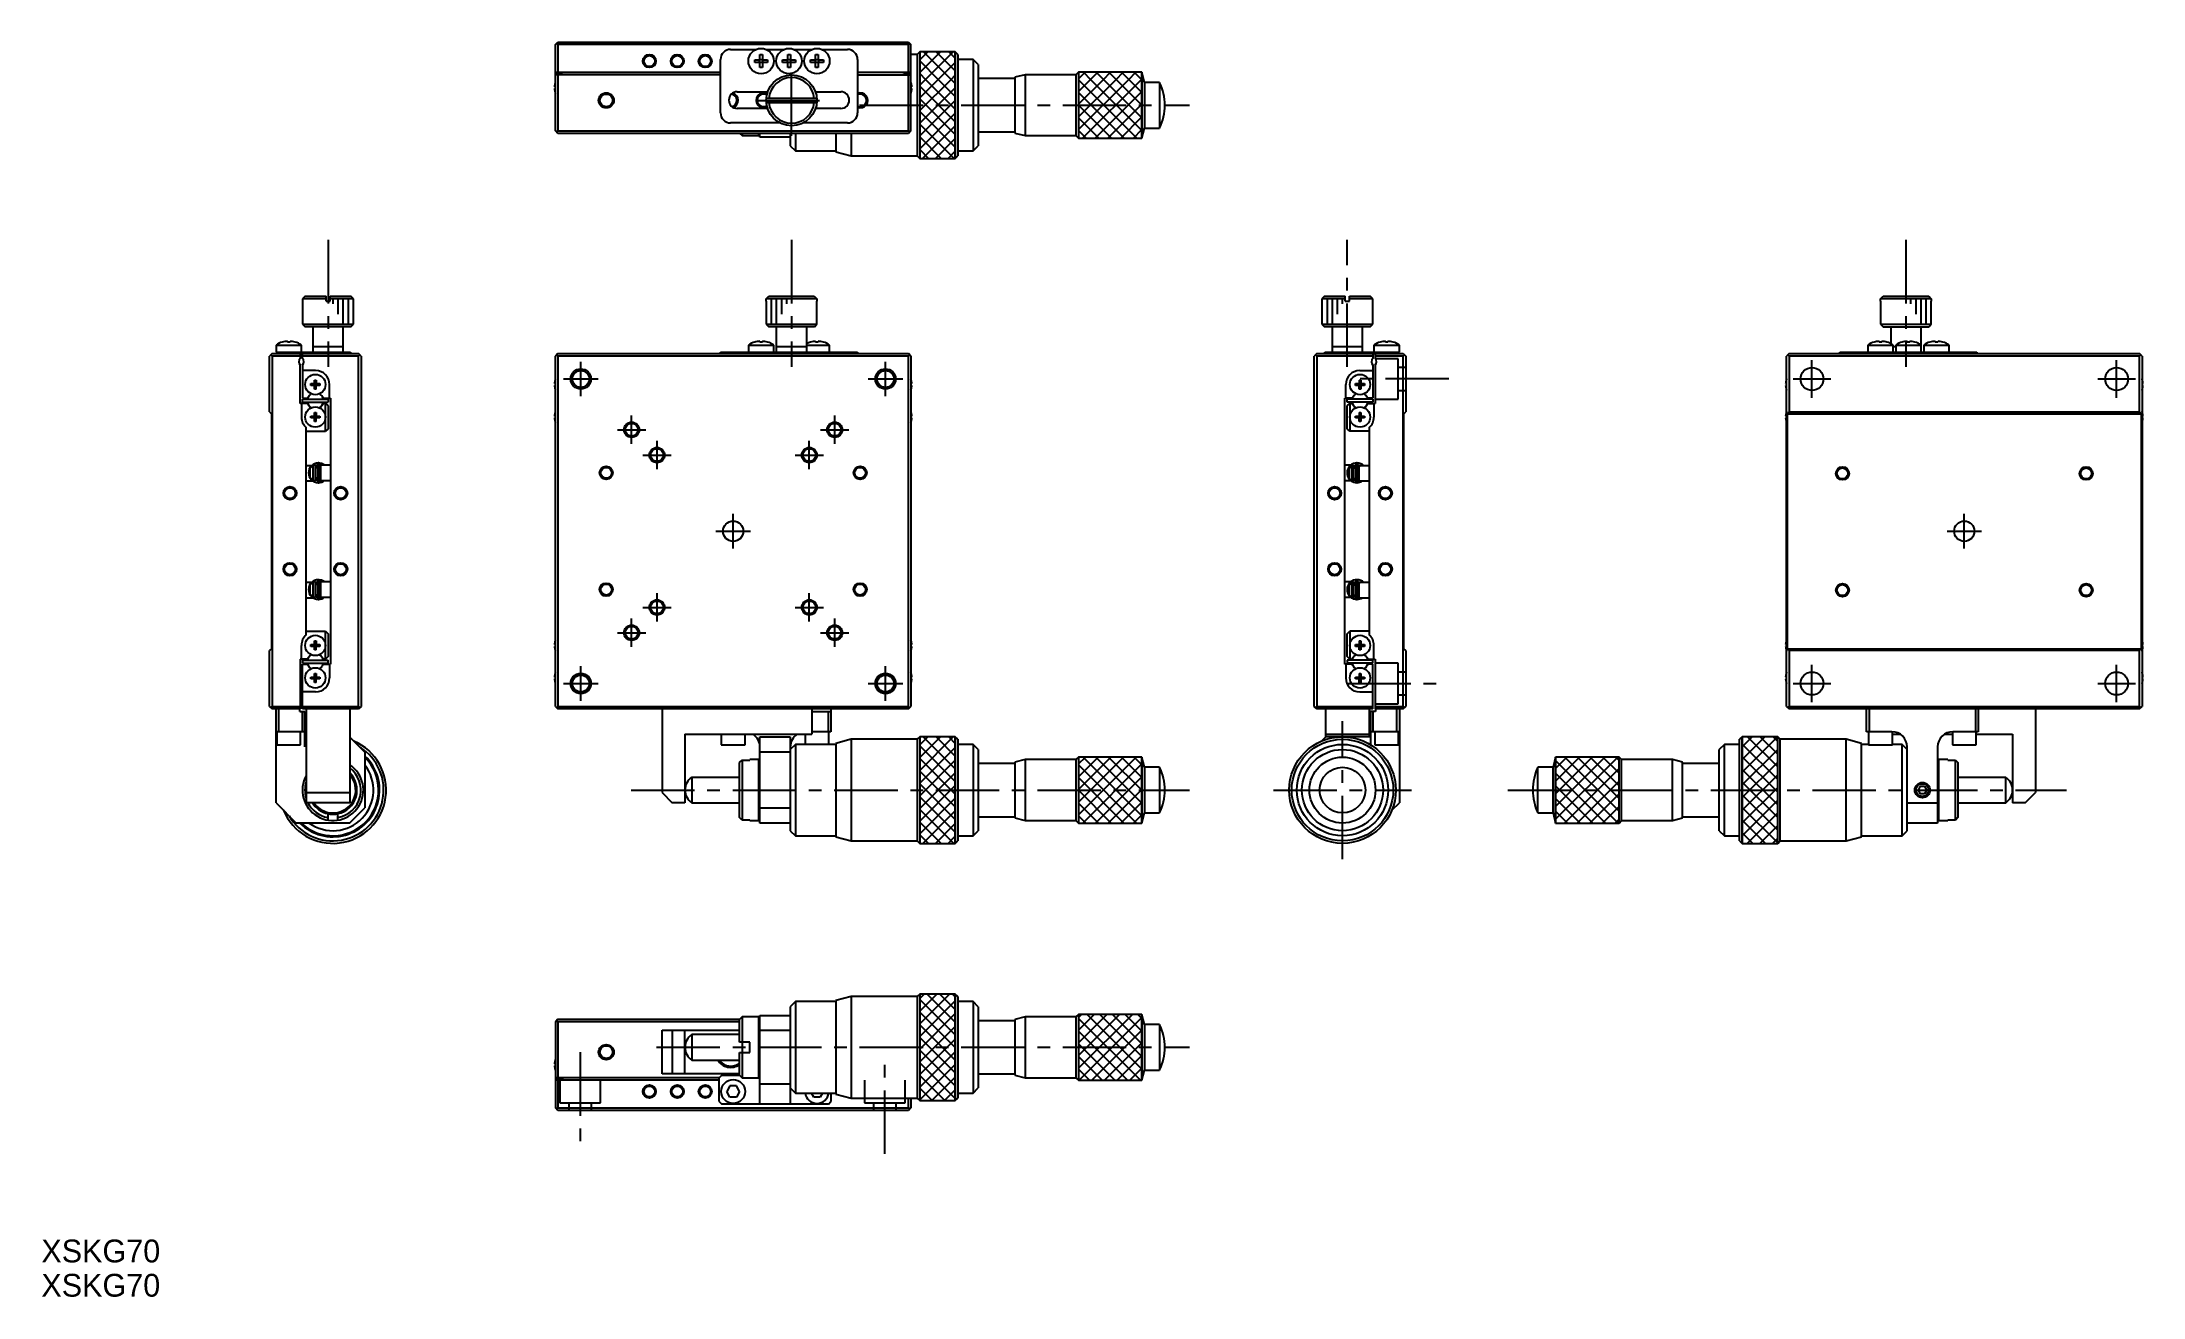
# Model space of a CAD drawing. Extents: x -19 to 395, y -13 to 234.
import ezdxf

# ---------------------------------------------------------------- set-up
doc = ezdxf.new("R2010")
doc.units = 0
doc.header["$LTSCALE"] = 10
doc.linetypes.add('CENTER', pattern=[2, 1.25, -0.25, 0.25, -0.25])
doc.linetypes.add('DASHED', pattern=[3.5, 2, -1.5])
doc.layers.get('0').update_dxf_attribs({"linetype": 'CONTINUOUS'})
doc.layers.add('CENTER', color=1, linetype='CENTER')
doc.styles.get("Standard").update_dxf_attribs({"font": 'FGP教科書体NT-M'})

msp = doc.modelspace()

# ---------------------------------------------------------------- texts
at = {"color": 7}
for p in [(-18.910142, -6.03331), (-18.910142, -12.784525)]:
    msp.add_text('XSKG70', height=4.5, dxfattribs=at).set_placement(p)

# ---------------------------------------------------------------- linework, layer by layer
at = {"color": 7, "linetype": 'CONTINUOUS'}
for p, q in [((82.344533, 233.918601), (82.844533, 234.418601)), ((82.344533, 216.918601), (82.344533, 233.918601)), ((82.594533, 234.168601), (82.844533, 233.918601)), ((82.844533, 234.418601), (151.844533, 234.418601)), ((151.844533, 233.918601), (82.844533, 233.918601)), ((82.844533, 233.918601), (82.844533, 228.418601)), ((116.844533, 232.968601), (121.864737, 232.968601)), ((122.584533, 231.927191), (123.104533, 231.927191)), ((122.584533, 230.928601), (122.584533, 231.927191)), ((123.104533, 231.927191), (123.104533, 230.928601)), ((123.824329, 232.968601), (127.364737, 232.968601)), ((128.084533, 231.927191), (128.604533, 231.927191)), ((128.084533, 230.928601), (128.084533, 231.927191)), ((128.604533, 231.927191), (128.604533, 230.928601)), ((129.324329, 232.968601), (132.864737, 232.968601)), ((133.584533, 231.927191), (134.104533, 231.927191)), ((133.584533, 230.928601), (133.584533, 231.927191)), ((134.104533, 231.927191), (134.104533, 230.928601)), ((134.824329, 232.968601), (139.844533, 232.968601)), ((151.844533, 234.418601), (152.344533, 233.918601)), ((151.844533, 233.918601), (152.094533, 234.168601)), ((151.844533, 228.418601), (151.844533, 233.918601)), ((152.344533, 216.918601), (152.344533, 233.918601)), ((153.594533, 231.968601), (152.344533, 231.968601)), ((154.094533, 232.468601), (153.594533, 231.968601)), ((153.594533, 231.968601), (153.594533, 211.968601)), ((154.094533, 232.468601), (154.094533, 211.468601)), ((161.094533, 232.468601), (154.094533, 232.468601)), ((161.094533, 232.468601), (154.094533, 232.468601)), ((154.094533, 232.468601), (154.094533, 211.468601)), ((161.094533, 232.468601), (161.094533, 211.468601)), ((161.594533, 231.968601), (161.094533, 232.468601)), ((161.094533, 211.468601), (161.094533, 232.468601)), ((161.594533, 231.968601), (161.594533, 211.968601)), ((114.844533, 228.418601), (82.344533, 228.418601)), ((82.344533, 228.168601), (83.744533, 228.168601)), ((114.844533, 227.918601), (82.344533, 227.918601)), ((82.844533, 227.918601), (82.844533, 216.918601)), ((83.744533, 227.918601), (83.744533, 228.168601)), ((114.844533, 220.468601), (114.844533, 230.968601)), ((121.585943, 230.408601), (121.585943, 230.928601)), ((121.585943, 230.928601), (122.584533, 230.928601)), ((122.584533, 230.408601), (121.585943, 230.408601)), ((122.543158, 230.408601), (122.543158, 230.928601)), ((122.584533, 230.969976), (123.104533, 230.969976)), ((122.584533, 229.410012), (122.584533, 230.408601)), ((123.104533, 230.367226), (122.584533, 230.367226)), ((123.104533, 229.410012), (122.584533, 229.410012)), ((123.104533, 230.928601), (124.103122, 230.928601)), ((123.104533, 230.408601), (123.104533, 229.410012)), ((124.103122, 230.408601), (123.104533, 230.408601)), ((123.145908, 230.928601), (123.145908, 230.408601)), ((124.103122, 230.928601), (124.103122, 230.408601)), ((127.085943, 230.408601), (127.085943, 230.928601)), ((127.085943, 230.928601), (128.084533, 230.928601)), ((128.084533, 230.408601), (127.085943, 230.408601)), ((128.043158, 230.408601), (128.043158, 230.928601)), ((128.084533, 230.969976), (128.604533, 230.969976)), ((128.084533, 229.410012), (128.084533, 230.408601)), ((128.604533, 230.367226), (128.084533, 230.367226)), ((128.604533, 229.410012), (128.084533, 229.410012)), ((128.604533, 230.928601), (129.603122, 230.928601)), ((128.604533, 230.408601), (128.604533, 229.410012)), ((129.603122, 230.408601), (128.604533, 230.408601)), ((128.645908, 230.928601), (128.645908, 230.408601)), ((129.603122, 230.928601), (129.603122, 230.408601)), ((132.585943, 230.408601), (132.585943, 230.928601)), ((132.585943, 230.928601), (133.584533, 230.928601)), ((133.584533, 230.408601), (132.585943, 230.408601)), ((133.543158, 230.408601), (133.543158, 230.928601)), ((133.584533, 230.969976), (134.104533, 230.969976)), ((133.584533, 229.410012), (133.584533, 230.408601)), ((134.104533, 230.367226), (133.584533, 230.367226)), ((134.104533, 229.410012), (133.584533, 229.410012)), ((134.104533, 230.928601), (135.103122, 230.928601)), ((134.104533, 230.408601), (134.104533, 229.410012)), ((135.103122, 230.408601), (134.104533, 230.408601)), ((134.145908, 230.928601), (134.145908, 230.408601)), ((135.103122, 230.928601), (135.103122, 230.408601)), ((141.844533, 230.968601), (141.844533, 220.468601)), ((152.344533, 228.418601), (141.844533, 228.418601)), ((141.844533, 227.918601), (152.344533, 227.918601)), ((152.344533, 228.168601), (150.944533, 228.168601)), ((150.944533, 227.918601), (150.944533, 228.168601)), ((151.844533, 216.918601), (151.844533, 227.918601)), ((164.594533, 230.968601), (161.594533, 230.968601)), ((164.594533, 230.968601), (164.594533, 212.968601)), ((165.594533, 229.968601), (164.594533, 230.968601)), ((165.594533, 229.968601), (165.594533, 213.968601)), ((174.844533, 227.968601), (172.844533, 227.468601)), ((174.844533, 227.968601), (174.844533, 215.968601)), ((184.844533, 227.968601), (174.844533, 227.968601)), ((185.344533, 228.468601), (184.844533, 227.968601)), ((184.844533, 227.968601), (184.844533, 215.968601)), ((185.344533, 228.468601), (185.344533, 215.468601)), ((197.844533, 228.468601), (185.344533, 228.468601)), ((197.844533, 228.468601), (185.344533, 228.468601)), ((185.344533, 228.468601), (185.344533, 215.468601)), ((197.844533, 228.468601), (197.844533, 215.468601)), ((198.344533, 226.468601), (197.844533, 228.468601)), ((197.844533, 215.468601), (197.844533, 228.468601)), ((82.154674, 225.598601), (82.275011, 225.598601)), ((82.275011, 225.238601), (82.154674, 225.238601)), ((82.270389, 226.307217), (82.275011, 226.304963)), ((82.275011, 224.53224), (82.270389, 224.529985)), ((82.275011, 225.598601), (82.275011, 225.238601)), ((118.144533, 224.618601), (124.142406, 224.618601)), ((133.54666, 224.618601), (138.544533, 224.618601)), ((152.414055, 226.304963), (152.418677, 226.307217)), ((152.414055, 225.598601), (152.534392, 225.598601)), ((152.414055, 225.238601), (152.414055, 225.598601)), ((152.534392, 225.238601), (152.414055, 225.238601)), ((152.418677, 224.529985), (152.414055, 224.53224)), ((172.844533, 227.218601), (165.594533, 227.218601)), ((172.844533, 227.468601), (172.844533, 216.468601)), ((198.344533, 226.468601), (198.344533, 217.468601)), ((201.331366, 226.468601), (198.344533, 226.468601)), ((201.331366, 226.468601), (201.331366, 217.468601)), ((124.107445, 221.318601), (118.144533, 221.318601)), ((133.828507, 223.318601), (123.860559, 223.318601)), ((123.860559, 222.518601), (133.828507, 222.518601)), ((138.544533, 221.318601), (133.581621, 221.318601)), ((82.844533, 216.418601), (82.344533, 216.918601)), ((82.844533, 216.918601), (82.594533, 216.668601)), ((82.844533, 216.918601), (151.844533, 216.918601)), ((151.844533, 216.418601), (82.844533, 216.418601)), ((126.56473, 218.468601), (116.844533, 218.468601)), ((118.644533, 216.418601), (119.094533, 215.968601)), ((119.094533, 216.418601), (119.094533, 215.968601)), ((119.094533, 215.968601), (122.394533, 215.968601)), ((122.394533, 215.968601), (122.394533, 216.418601)), ((122.394533, 215.968601), (122.594533, 216.168601)), ((122.594533, 215.668601), (122.594533, 216.418601)), ((128.594533, 215.668601), (122.594533, 215.668601)), ((128.594533, 216.418601), (128.594533, 213.968601)), ((129.594533, 216.418601), (129.594533, 212.968601)), ((139.844533, 218.468601), (131.124336, 218.468601)), ((137.594533, 216.418601), (137.594533, 212.768601)), ((140.594533, 216.418601), (140.594533, 211.968601)), ((152.094533, 216.668601), (151.844533, 216.918601)), ((152.344533, 216.918601), (151.844533, 216.418601)), ((165.594533, 216.718601), (172.844533, 216.718601)), ((172.844533, 216.468601), (174.844533, 215.968601)), ((174.844533, 215.968601), (184.844533, 215.968601)), ((184.844533, 215.968601), (185.344533, 215.468601)), ((185.344533, 215.468601), (197.844533, 215.468601)), ((185.344533, 215.468601), (197.844533, 215.468601)), ((197.844533, 215.468601), (198.344533, 217.468601)), ((198.344533, 217.468601), (201.331366, 217.468601)), ((128.594533, 213.968601), (129.594533, 212.968601)), ((129.594533, 212.968601), (137.594533, 212.968601)), ((137.594533, 212.768601), (140.594533, 211.968601)), ((140.594533, 211.968601), (153.594533, 211.968601)), ((153.594533, 211.968601), (154.094533, 211.468601)), ((154.094533, 211.468601), (161.094533, 211.468601)), ((154.094533, 211.468601), (161.094533, 211.468601)), ((161.094533, 211.468601), (161.594533, 211.968601)), ((161.594533, 212.968601), (164.594533, 212.968601)), ((164.594533, 212.968601), (165.594533, 213.968601)), ((33.057773, 184.32679), (32.557773, 183.82679)), ((37.157773, 183.82679), (32.557773, 183.82679)), ((32.557773, 183.82679), (32.557773, 178.82679)), ((33.057773, 184.32679), (37.157773, 184.32679)), ((37.157773, 183.32679), (37.157773, 184.32679)), ((37.157773, 183.32679), (37.957773, 183.32679)), ((37.957773, 184.32679), (42.057773, 184.32679)), ((37.957773, 183.32679), (37.957773, 184.32679)), ((42.557773, 183.82679), (37.957773, 183.82679)), ((42.557773, 183.82679), (42.057773, 184.32679)), ((42.557773, 178.82679), (42.557773, 183.82679)), ((123.844533, 183.32679), (123.844533, 178.82679)), ((123.844533, 183.32679), (123.860559, 183.32679)), ((123.860559, 183.82679), (124.362346, 184.32679)), ((133.828507, 183.82679), (123.860559, 183.82679)), ((123.860559, 183.32679), (123.860559, 183.82679)), ((124.362346, 184.32679), (133.32672, 184.32679)), ((133.32672, 184.32679), (133.828507, 183.82679)), ((133.828507, 183.82679), (133.828507, 183.32679)), ((133.828507, 183.32679), (133.844533, 183.32679)), ((133.844533, 178.82679), (133.844533, 183.32679)), ((233.799753, 184.32679), (233.299753, 183.82679)), ((237.899753, 183.82679), (233.299753, 183.82679)), ((233.299753, 183.82679), (233.299753, 178.82679)), ((233.799753, 184.32679), (237.899753, 184.32679)), ((237.899753, 183.32679), (237.899753, 184.32679)), ((237.899753, 183.32679), (238.699753, 183.32679)), ((238.699753, 184.32679), (242.799753, 184.32679)), ((238.699753, 183.32679), (238.699753, 184.32679)), ((243.299753, 183.82679), (238.699753, 183.82679)), ((243.299753, 183.82679), (242.799753, 184.32679)), ((243.299753, 178.82679), (243.299753, 183.82679)), ((343.313308, 183.32679), (343.329334, 183.32679)), ((343.313308, 183.32679), (343.313308, 178.82679)), ((343.329334, 183.82679), (343.831121, 184.32679)), ((343.329334, 183.32679), (343.329334, 183.82679)), ((353.297282, 183.82679), (343.329334, 183.82679)), ((343.831121, 184.32679), (352.795495, 184.32679)), ((352.795495, 184.32679), (353.297282, 183.82679)), ((353.297282, 183.82679), (353.297282, 183.32679)), ((353.297282, 183.32679), (353.313308, 183.32679)), ((353.313308, 178.82679), (353.313308, 183.32679)), ((32.557773, 178.82679), (33.057773, 178.32679)), ((32.557773, 178.82679), (42.557773, 178.82679)), ((42.057773, 178.32679), (33.057773, 178.32679)), ((34.557773, 178.32679), (34.557773, 173.32679)), ((40.557773, 173.32679), (40.557773, 178.32679)), ((42.057773, 178.32679), (42.557773, 178.82679)), ((123.844533, 178.82679), (133.844533, 178.82679)), ((123.844533, 178.82679), (124.344533, 178.32679)), ((133.344533, 178.32679), (124.344533, 178.32679)), ((125.844533, 178.32679), (125.844533, 173.32679)), ((131.844533, 173.32679), (131.844533, 178.32679)), ((133.344533, 178.32679), (133.844533, 178.82679)), ((233.299753, 178.82679), (243.299753, 178.82679)), ((233.299753, 178.82679), (233.799753, 178.32679)), ((242.799753, 178.32679), (233.799753, 178.32679)), ((235.299753, 178.32679), (235.299753, 173.32679)), ((241.299753, 173.32679), (241.299753, 178.32679)), ((242.799753, 178.32679), (243.299753, 178.82679)), ((343.313308, 178.82679), (353.313308, 178.82679)), ((343.313308, 178.82679), (343.813308, 178.32679)), ((343.813308, 178.32679), (352.813308, 178.32679)), ((345.313308, 178.32679), (345.313308, 175.007919)), ((351.313308, 173.32679), (351.313308, 178.32679)), ((352.813308, 178.32679), (353.313308, 178.82679)), ((27.307773, 174.718447), (32.307773, 174.718447)), ((27.307773, 174.718447), (27.307773, 173.32679)), ((28.549184, 175.289371), (28.54584, 175.296226)), ((29.547773, 175.289371), (29.547773, 175.461743)), ((30.067773, 175.289371), (29.547773, 175.289371)), ((30.067773, 175.461743), (30.067773, 175.289371)), ((31.069706, 175.296226), (31.066363, 175.289371)), ((32.307773, 173.32679), (32.307773, 174.718447)), ((40.557773, 174.32679), (34.557773, 174.32679)), ((120.344533, 174.718447), (125.344533, 174.718447)), ((120.344533, 174.718447), (120.344533, 173.32679)), ((121.585943, 175.289371), (121.5826, 175.296226)), ((122.584533, 175.289371), (122.584533, 175.461743)), ((123.104533, 175.289371), (122.584533, 175.289371)), ((123.104533, 175.461743), (123.104533, 175.289371)), ((124.106466, 175.296226), (124.103122, 175.289371)), ((125.344533, 173.32679), (125.344533, 174.718447)), ((131.844533, 174.32679), (125.844533, 174.32679)), ((131.844533, 174.718447), (136.344533, 174.718447)), ((132.585943, 175.289371), (132.5826, 175.296226)), ((133.584533, 175.289371), (133.584533, 175.461743)), ((134.104533, 175.289371), (133.584533, 175.289371)), ((134.104533, 175.461743), (134.104533, 175.289371)), ((135.106466, 175.296226), (135.103122, 175.289371)), ((136.344533, 173.32679), (136.344533, 174.718447)), ((241.299753, 174.32679), (235.299753, 174.32679)), ((243.549753, 174.718447), (248.549753, 174.718447)), ((243.549753, 174.718447), (243.549753, 173.32679)), ((244.791164, 175.289371), (244.787821, 175.296226)), ((245.789753, 175.289371), (245.789753, 175.461743)), ((246.309753, 175.289371), (245.789753, 175.289371)), ((246.309753, 175.461743), (246.309753, 175.289371)), ((247.311686, 175.296226), (247.308343, 175.289371)), ((248.549753, 173.32679), (248.549753, 174.718447)), ((340.813308, 174.718447), (340.813308, 173.32679)), ((340.813308, 174.718447), (345.813308, 174.718447)), ((342.054719, 175.289371), (342.051375, 175.296226)), ((343.053308, 175.289371), (343.053308, 175.461743)), ((343.573308, 175.289371), (343.053308, 175.289371)), ((343.573308, 175.461743), (343.573308, 175.289371)), ((344.575241, 175.296226), (344.571898, 175.289371)), ((345.813308, 173.32679), (345.813308, 174.718447)), ((346.313308, 174.32679), (345.813308, 174.32679)), ((346.313308, 174.718447), (346.313308, 173.32679)), ((346.313308, 174.718447), (351.313308, 174.718447)), ((347.554719, 175.289371), (347.551375, 175.296226)), ((348.553308, 175.289371), (348.553308, 175.461743)), ((349.073308, 175.289371), (348.553308, 175.289371)), ((349.073308, 175.461743), (349.073308, 175.289371)), ((350.075241, 175.296226), (350.071898, 175.289371)), ((351.813308, 174.718447), (351.813308, 173.32679)), ((351.813308, 174.718447), (356.813308, 174.718447)), ((353.054719, 175.289371), (353.051375, 175.296226)), ((354.053308, 175.289371), (354.053308, 175.461743)), ((354.573308, 175.289371), (354.053308, 175.289371)), ((354.573308, 175.461743), (354.573308, 175.289371)), ((355.575241, 175.296226), (355.571898, 175.289371)), ((356.813308, 173.32679), (356.813308, 174.718447)), ((26.557773, 173.02679), (26.057773, 172.52679)), ((26.057773, 161.52679), (26.057773, 172.52679)), ((26.557773, 172.52679), (26.307773, 172.77679)), ((26.557773, 173.02679), (43.557773, 173.02679)), ((26.557773, 172.52679), (26.557773, 103.52679)), ((32.057773, 172.52679), (26.557773, 172.52679)), ((27.307773, 173.32679), (42.007773, 173.32679)), ((27.507773, 173.02679), (27.507773, 173.32679)), ((32.057773, 173.02679), (32.057773, 172.088228)), ((32.057773, 163.22679), (32.057773, 170.765352)), ((32.557773, 172.088228), (32.557773, 173.02679)), ((43.557773, 172.52679), (32.557773, 172.52679)), ((32.557773, 170.765352), (32.557773, 164.22679)), ((35.107773, 169.67679), (32.557773, 169.67679)), ((42.007773, 173.32679), (42.007773, 173.02679)), ((44.057773, 172.52679), (43.557773, 173.02679)), ((43.807773, 172.77679), (43.557773, 172.52679)), ((43.557773, 103.52679), (43.557773, 172.52679)), ((44.057773, 172.52679), (44.057773, 103.52679)), ((82.844533, 173.02679), (82.344533, 172.52679)), ((82.344533, 103.52679), (82.344533, 172.52679)), ((82.844533, 172.52679), (82.594533, 172.77679)), ((82.844533, 173.02679), (151.844533, 173.02679)), ((151.844533, 172.52679), (82.844533, 172.52679)), ((82.844533, 172.52679), (82.844533, 103.52679)), ((114.844533, 173.02679), (114.844533, 173.32679)), ((114.844533, 173.32679), (141.844533, 173.32679)), ((141.844533, 173.32679), (141.844533, 173.02679)), ((152.344533, 172.52679), (151.844533, 173.02679)), ((152.094533, 172.77679), (151.844533, 172.52679)), ((151.844533, 103.52679), (151.844533, 172.52679)), ((152.344533, 172.52679), (152.344533, 103.52679)), ((232.299753, 173.02679), (231.799753, 172.52679)), ((231.799753, 103.52679), (231.799753, 172.52679)), ((232.299753, 172.52679), (232.049753, 172.77679)), ((232.299753, 173.02679), (249.299753, 173.02679)), ((243.299753, 172.52679), (232.299753, 172.52679)), ((232.299753, 172.52679), (232.299753, 103.52679)), ((233.849753, 173.02679), (233.849753, 173.32679)), ((233.849753, 173.32679), (248.549753, 173.32679)), ((240.749753, 169.67679), (243.299753, 169.67679)), ((243.299753, 173.02679), (243.299753, 172.088228)), ((243.299753, 170.765352), (243.299753, 164.22679)), ((243.799753, 173.02679), (243.799753, 172.088228)), ((249.299753, 172.52679), (243.799753, 172.52679)), ((243.799753, 170.765352), (243.799753, 163.22679)), ((248.349753, 173.32679), (248.349753, 173.02679)), ((249.299753, 173.02679), (249.799753, 172.52679)), ((249.549753, 172.77679), (249.299753, 172.52679)), ((249.299753, 103.52679), (249.299753, 172.52679)), ((249.799753, 172.52679), (249.799753, 161.52679)), ((325.313308, 173.02679), (324.813308, 172.52679)), ((324.813308, 103.52679), (324.813308, 172.52679)), ((325.313308, 172.52679), (325.063308, 172.77679)), ((325.313308, 173.02679), (394.313308, 173.02679)), ((325.313308, 172.52679), (325.313308, 161.52679)), ((394.313308, 172.52679), (325.313308, 172.52679)), ((335.313308, 173.02679), (335.313308, 173.32679)), ((335.313308, 173.32679), (362.313308, 173.32679)), ((362.313308, 173.32679), (362.313308, 173.02679)), ((394.813308, 172.52679), (394.313308, 173.02679)), ((394.563308, 172.77679), (394.313308, 172.52679)), ((394.313308, 161.52679), (394.313308, 172.52679)), ((394.813308, 172.52679), (394.813308, 103.52679)), ((34.171412, 167.10679), (34.877773, 167.10679)), ((34.171412, 166.74679), (34.171412, 167.10679)), ((34.877773, 166.74679), (34.171412, 166.74679)), ((34.877773, 167.813151), (35.237773, 167.813151)), ((34.877773, 167.10679), (34.877773, 167.813151)), ((34.888145, 167.096418), (34.877773, 167.10679)), ((34.888145, 166.757162), (34.877773, 166.74679)), ((34.877773, 166.040428), (34.877773, 166.74679)), ((35.237773, 166.040428), (34.877773, 166.040428)), ((34.888145, 166.757162), (34.888145, 167.096418)), ((34.888145, 167.096418), (35.227401, 167.096418)), ((35.227401, 166.757162), (34.888145, 166.757162)), ((35.227401, 167.096418), (35.237773, 167.10679)), ((35.227401, 167.096418), (35.227401, 166.757162)), ((35.227401, 166.757162), (35.237773, 166.74679)), ((35.237773, 167.813151), (35.237773, 167.10679)), ((35.237773, 167.10679), (35.944135, 167.10679)), ((35.944135, 166.74679), (35.237773, 166.74679)), ((35.237773, 166.040428), (35.237773, 166.74679)), ((35.944135, 167.10679), (35.944135, 166.74679)), ((37.857773, 164.22679), (37.857773, 166.92679)), ((82.154674, 167.10679), (82.275011, 167.10679)), ((82.275011, 166.74679), (82.154674, 166.74679)), ((82.270389, 167.815406), (82.275011, 167.813151)), ((82.275011, 166.040428), (82.270389, 166.038174)), ((82.275011, 167.10679), (82.275011, 166.74679)), ((152.414055, 167.813151), (152.418677, 167.815406)), ((152.414055, 166.74679), (152.414055, 167.10679)), ((152.414055, 167.10679), (152.534392, 167.10679)), ((152.534392, 166.74679), (152.414055, 166.74679)), ((152.418677, 166.038174), (152.414055, 166.040428)), ((237.999753, 164.22679), (237.999753, 166.92679)), ((239.913392, 166.74679), (239.913392, 167.10679)), ((239.913392, 167.10679), (240.619753, 167.10679)), ((240.619753, 166.74679), (239.913392, 166.74679)), ((240.619753, 167.813151), (240.979753, 167.813151)), ((240.619753, 167.813151), (240.619753, 167.10679)), ((240.630126, 167.096418), (240.619753, 167.10679)), ((240.630126, 166.757162), (240.619753, 166.74679)), ((240.619753, 166.040428), (240.619753, 166.74679)), ((240.979753, 166.040428), (240.619753, 166.040428)), ((240.630126, 167.096418), (240.969381, 167.096418)), ((240.630126, 166.757162), (240.630126, 167.096418)), ((240.969381, 166.757162), (240.630126, 166.757162)), ((240.969381, 167.096418), (240.979753, 167.10679)), ((240.969381, 167.096418), (240.969381, 166.757162)), ((240.969381, 166.757162), (240.979753, 166.74679)), ((240.979753, 167.813151), (240.979753, 167.10679)), ((240.979753, 167.10679), (241.686115, 167.10679)), ((240.979753, 166.74679), (240.979753, 166.040428)), ((241.686115, 166.74679), (240.979753, 166.74679)), ((241.686115, 167.10679), (241.686115, 166.74679)), ((324.623449, 167.10679), (324.743786, 167.10679)), ((324.743786, 166.74679), (324.623449, 166.74679)), ((324.739164, 167.815406), (324.743786, 167.813151)), ((324.743786, 166.040428), (324.739164, 166.038174)), ((324.743786, 167.10679), (324.743786, 166.74679)), ((394.88283, 167.813151), (394.887452, 167.815406)), ((394.88283, 167.10679), (395.003167, 167.10679)), ((394.88283, 166.74679), (394.88283, 167.10679)), ((395.003167, 166.74679), (394.88283, 166.74679)), ((394.887452, 166.038174), (394.88283, 166.040428)), ((26.057773, 161.52679), (26.407773, 161.17679)), ((33.513361, 163.22679), (32.057773, 163.22679)), ((32.307773, 163.22679), (32.307773, 160.52679)), ((32.557773, 164.22679), (33.513361, 164.22679)), ((32.557773, 164.02679), (37.557773, 164.02679)), ((32.557773, 163.42679), (32.557773, 164.02679)), ((32.557773, 163.42679), (37.557773, 163.42679)), ((33.513361, 164.22679), (33.682958, 164.52054)), ((33.682958, 162.93304), (33.513361, 163.22679)), ((34.877773, 161.413151), (35.237773, 161.413151)), ((34.877773, 160.70679), (34.877773, 161.413151)), ((35.237773, 161.413151), (35.237773, 160.70679)), ((36.432589, 164.52054), (36.602185, 164.22679)), ((36.602185, 163.22679), (36.432589, 162.93304)), ((36.602185, 164.22679), (38.057773, 164.22679)), ((37.057773, 163.22679), (36.602185, 163.22679)), ((37.057773, 163.22679), (37.557773, 162.72679)), ((37.057773, 157.72679), (37.057773, 163.22679)), ((37.557773, 164.02679), (37.557773, 163.42679)), ((37.557773, 162.72679), (37.557773, 158.22679)), ((38.057773, 164.22679), (38.057773, 111.82679)), ((82.270389, 161.415406), (82.275011, 161.413151)), ((152.414055, 161.413151), (152.418677, 161.415406)), ((237.799753, 111.82679), (237.799753, 164.22679)), ((239.255341, 164.22679), (237.799753, 164.22679)), ((243.299753, 164.02679), (238.299753, 164.02679)), ((238.299753, 163.42679), (238.299753, 164.02679)), ((243.299753, 163.42679), (238.299753, 163.42679)), ((238.299753, 162.72679), (238.799753, 163.22679)), ((238.299753, 158.22679), (238.299753, 162.72679)), ((238.799753, 163.22679), (239.255341, 163.22679)), ((238.799753, 163.22679), (238.799753, 157.72679)), ((239.424938, 164.52054), (239.255341, 164.22679)), ((239.255341, 163.22679), (239.424938, 162.93304)), ((240.619753, 161.413151), (240.979753, 161.413151)), ((240.619753, 161.413151), (240.619753, 160.70679)), ((240.979753, 161.413151), (240.979753, 160.70679)), ((242.344165, 164.22679), (242.174569, 164.52054)), ((242.174569, 162.93304), (242.344165, 163.22679)), ((243.299753, 164.22679), (242.344165, 164.22679)), ((242.344165, 163.22679), (243.799753, 163.22679)), ((243.299753, 164.02679), (243.299753, 163.42679)), ((243.549753, 163.22679), (243.549753, 160.52679)), ((249.449753, 161.17679), (249.799753, 161.52679)), ((324.739164, 161.415406), (324.743786, 161.413151)), ((324.963308, 161.17679), (325.313308, 161.52679)), ((325.313308, 161.52679), (394.313308, 161.52679)), ((394.313308, 161.52679), (394.663308, 161.17679)), ((394.88283, 161.413151), (394.887452, 161.415406)), ((26.407773, 161.17679), (26.407773, 114.87679)), ((33.257773, 117.605852), (33.257773, 158.447728)), ((33.257773, 157.72679), (37.057773, 157.72679)), ((34.171412, 160.70679), (34.877773, 160.70679)), ((34.171412, 160.34679), (34.171412, 160.70679)), ((34.877773, 160.34679), (34.171412, 160.34679)), ((34.888145, 160.696418), (34.877773, 160.70679)), ((34.888145, 160.357162), (34.877773, 160.34679)), ((34.877773, 159.640428), (34.877773, 160.34679)), ((35.237773, 159.640428), (34.877773, 159.640428)), ((34.888145, 160.357162), (34.888145, 160.696418)), ((34.888145, 160.696418), (35.227401, 160.696418)), ((35.227401, 160.357162), (34.888145, 160.357162)), ((35.227401, 160.696418), (35.237773, 160.70679)), ((35.227401, 160.696418), (35.227401, 160.357162)), ((35.227401, 160.357162), (35.237773, 160.34679)), ((35.237773, 160.70679), (35.944135, 160.70679)), ((35.944135, 160.34679), (35.237773, 160.34679)), ((35.237773, 159.640428), (35.237773, 160.34679)), ((35.944135, 160.70679), (35.944135, 160.34679)), ((37.557773, 158.22679), (37.057773, 157.72679)), ((82.154674, 160.70679), (82.275011, 160.70679)), ((82.275011, 160.34679), (82.154674, 160.34679)), ((82.275011, 159.640428), (82.270389, 159.638174)), ((82.275011, 160.70679), (82.275011, 160.34679)), ((152.414055, 160.34679), (152.414055, 160.70679)), ((152.414055, 160.70679), (152.534392, 160.70679)), ((152.534392, 160.34679), (152.414055, 160.34679)), ((152.418677, 159.638174), (152.414055, 159.640428)), ((238.799753, 157.72679), (238.299753, 158.22679)), ((242.599753, 157.72679), (238.799753, 157.72679)), ((239.913392, 160.34679), (239.913392, 160.70679)), ((239.913392, 160.70679), (240.619753, 160.70679)), ((240.619753, 160.34679), (239.913392, 160.34679)), ((240.630126, 160.696418), (240.619753, 160.70679)), ((240.630126, 160.357162), (240.619753, 160.34679)), ((240.619753, 159.640428), (240.619753, 160.34679)), ((240.979753, 159.640428), (240.619753, 159.640428)), ((240.630126, 160.696418), (240.969381, 160.696418)), ((240.630126, 160.357162), (240.630126, 160.696418)), ((240.969381, 160.357162), (240.630126, 160.357162)), ((240.969381, 160.696418), (240.979753, 160.70679)), ((240.969381, 160.696418), (240.969381, 160.357162)), ((240.969381, 160.357162), (240.979753, 160.34679)), ((240.979753, 160.70679), (241.686115, 160.70679)), ((240.979753, 160.34679), (240.979753, 159.640428)), ((241.686115, 160.34679), (240.979753, 160.34679)), ((241.686115, 160.70679), (241.686115, 160.34679)), ((242.599753, 158.447728), (242.599753, 117.605852)), ((249.449753, 114.87679), (249.449753, 161.17679)), ((324.623449, 160.70679), (324.743786, 160.70679)), ((324.743786, 160.34679), (324.623449, 160.34679)), ((324.743786, 159.640428), (324.739164, 159.638174)), ((324.743786, 160.70679), (324.743786, 160.34679)), ((324.963308, 114.87679), (324.963308, 161.17679)), ((324.963308, 161.17679), (394.663308, 161.17679)), ((394.663308, 161.17679), (394.663308, 114.87679)), ((394.88283, 160.70679), (395.003167, 160.70679)), ((394.88283, 160.34679), (394.88283, 160.70679)), ((395.003167, 160.34679), (394.88283, 160.34679)), ((394.887452, 159.638174), (394.88283, 159.640428)), ((34.306456, 150.92679), (33.257773, 150.92679)), ((34.057773, 150.443305), (34.557773, 150.972473)), ((34.057773, 148.610275), (34.057773, 150.443305)), ((35.057773, 151.02679), (34.557773, 151.02679)), ((34.557773, 151.02679), (34.557773, 148.02679)), ((35.057583, 150.969111), (35.469258, 151.080326)), ((35.057773, 148.02679), (35.057773, 151.02679)), ((35.257773, 150.92679), (35.057773, 150.92679)), ((35.46928, 150.52679), (35.057773, 150.52679)), ((35.257773, 150.52679), (35.257773, 150.92679)), ((35.46928, 151.286698), (35.46928, 147.786698)), ((36.43621, 151.320952), (35.691427, 151.480416)), ((35.865912, 151.313994), (35.857764, 151.310069)), ((35.859279, 150.685018), (35.859614, 150.699252)), ((35.85928, 147.786698), (35.85928, 151.286698)), ((36.057773, 150.52679), (35.85928, 150.52679)), ((35.859614, 150.699252), (35.860675, 150.714241)), ((35.860675, 150.714241), (35.862463, 150.729159)), ((35.862463, 150.729159), (35.864971, 150.743971)), ((35.864971, 150.743971), (35.868195, 150.758643)), ((35.897284, 151.327905), (35.865912, 151.313994)), ((35.868195, 150.758643), (35.872128, 150.773139)), ((35.872128, 150.773139), (35.87676, 150.787425)), ((35.87676, 150.787425), (35.882082, 150.801468)), ((35.882082, 150.801468), (35.888082, 150.815234)), ((35.888082, 150.815234), (35.894746, 150.828691)), ((35.894746, 150.828691), (35.902061, 150.841805)), ((35.9293, 151.34023), (35.897284, 151.327905)), ((35.902061, 150.841805), (35.910009, 150.854545)), ((35.910009, 150.854545), (35.918574, 150.86688)), ((35.918574, 150.86688), (35.927736, 150.878779)), ((35.927736, 150.878779), (35.937474, 150.890213)), ((35.96188, 151.35094), (35.9293, 151.34023)), ((35.937474, 150.890213), (35.947767, 150.901153)), ((35.947767, 150.901153), (35.958591, 150.911571)), ((35.958591, 150.911571), (35.969921, 150.921439)), ((35.994945, 151.360007), (35.96188, 151.35094)), ((35.969921, 150.921439), (35.98173, 150.930734)), ((35.98173, 150.930734), (35.993992, 150.939428)), ((35.993992, 150.939428), (36.006676, 150.9475)), ((36.028413, 151.367411), (35.994945, 151.360007)), ((36.006676, 150.9475), (36.019753, 150.954928)), ((36.019753, 150.954928), (36.033191, 150.96169)), ((36.062203, 151.373133), (36.028413, 151.367411)), ((36.033191, 150.96169), (36.046957, 150.967768)), ((36.046957, 150.967768), (36.057751, 150.971968)), ((36.057773, 151.02679), (36.057773, 148.02679)), ((38.057773, 151.02679), (36.057773, 151.02679)), ((36.096232, 151.377161), (36.062203, 151.373133)), ((36.130417, 151.379483), (36.096232, 151.377161)), ((36.164674, 151.380094), (36.130417, 151.379483)), ((36.19892, 151.378993), (36.164674, 151.380094)), ((36.233071, 151.376182), (36.19892, 151.378993)), ((36.267043, 151.371667), (36.233071, 151.376182)), ((36.300754, 151.365459), (36.267043, 151.371667)), ((36.33412, 151.357574), (36.300754, 151.365459)), ((36.329684, 151.038188), (36.323505, 151.02679)), ((36.336018, 151.050303), (36.329684, 151.038188)), ((36.438353, 151.320036), (36.334074, 151.02678)), ((36.36706, 151.348029), (36.33412, 151.357574)), ((36.342465, 151.063053), (36.336018, 151.050303)), ((36.348983, 151.076355), (36.342465, 151.063053)), ((36.355527, 151.090118), (36.348983, 151.076355)), ((36.362054, 151.104251), (36.355527, 151.090118)), ((36.36852, 151.11866), (36.362054, 151.104251)), ((36.39949, 151.336847), (36.36706, 151.348029)), ((36.374882, 151.133248), (36.36852, 151.11866)), ((36.381098, 151.147918), (36.374882, 151.133248)), ((36.387126, 151.162571), (36.381098, 151.147918)), ((36.392925, 151.177111), (36.387126, 151.162571)), ((36.398458, 151.191439), (36.392925, 151.177111)), ((36.403687, 151.20546), (36.398458, 151.191439)), ((36.429667, 151.324772), (36.39949, 151.336847)), ((36.408576, 151.219081), (36.403687, 151.20546)), ((36.413095, 151.23221), (36.408576, 151.219081)), ((36.417211, 151.24476), (36.413095, 151.23221)), ((36.420899, 151.256646), (36.417211, 151.24476)), ((36.424132, 151.267791), (36.420899, 151.256646)), ((36.42689, 151.278118), (36.424132, 151.267791)), ((36.429154, 151.287559), (36.42689, 151.278118)), ((36.428401, 151.32504), (36.43034, 151.324383)), ((36.430909, 151.296051), (36.429154, 151.287559)), ((36.91221, 151.027013), (36.429248, 151.323961)), ((36.43034, 151.324383), (36.431762, 151.322531)), ((36.432144, 151.303537), (36.430909, 151.296051)), ((36.431762, 151.322531), (36.432658, 151.319496)), ((36.432849, 151.309967), (36.432144, 151.303537)), ((36.432658, 151.319496), (36.433021, 151.315299)), ((36.433021, 151.315299), (36.432849, 151.309967)), ((36.432918, 151.319436), (36.438353, 151.320036)), ((36.458543, 151.311132), (36.43621, 151.320952)), ((238.945624, 151.02679), (237.799753, 151.02679)), ((238.599753, 150.343305), (239.099753, 150.872473)), ((238.599753, 150.343305), (238.599753, 148.510275)), ((239.599753, 150.92679), (239.099753, 150.92679)), ((239.099753, 150.92679), (239.099753, 147.92679)), ((239.428279, 151.323961), (239.410321, 151.316166)), ((239.422243, 151.320584), (239.419174, 151.320036)), ((239.484057, 151.345961), (239.42786, 151.324772)), ((239.495002, 150.926854), (239.998206, 151.080333)), ((239.580006, 150.965945), (239.581506, 150.966323)), ((239.581271, 150.966213), (239.595832, 150.971993)), ((239.595832, 150.971993), (239.610098, 150.976819)), ((239.599753, 147.92679), (239.599753, 150.92679)), ((239.998247, 150.42679), (239.599753, 150.42679)), ((239.610098, 150.976819), (239.624595, 150.980916)), ((239.624595, 150.980916), (239.639286, 150.984271)), ((239.639286, 150.984271), (239.654132, 150.986874)), ((239.654132, 150.986874), (239.669095, 150.988719)), ((239.669095, 150.988719), (239.684136, 150.989798)), ((239.684136, 150.989798), (239.699216, 150.990108)), ((239.699216, 150.990108), (239.714294, 150.989648)), ((239.714294, 150.989648), (239.729331, 150.98842)), ((239.729331, 150.98842), (239.744287, 150.986426)), ((239.744287, 150.986426), (239.759123, 150.983673)), ((239.759123, 150.983673), (239.7738, 150.980168)), ((239.7738, 150.980168), (239.788279, 150.975921)), ((239.788279, 150.975921), (239.802524, 150.970944)), ((239.799753, 150.42679), (239.799753, 150.972189)), ((239.998247, 150.52679), (239.799753, 150.52679)), ((239.802524, 150.970944), (239.816497, 150.965253)), ((239.816497, 150.965253), (239.830162, 150.958862)), ((239.830162, 150.958862), (239.843486, 150.95179)), ((239.843486, 150.95179), (239.856435, 150.944056)), ((239.856435, 150.944056), (239.868977, 150.935683)), ((239.868977, 150.935683), (239.88108, 150.926693)), ((239.88108, 150.926693), (239.892717, 150.91711)), ((239.892717, 150.91711), (239.903859, 150.90696)), ((239.903859, 150.90696), (239.91448, 150.896271)), ((239.91448, 150.896271), (239.924555, 150.885069)), ((239.924555, 150.885069), (239.934061, 150.873384)), ((239.934061, 150.873384), (239.942976, 150.861247)), ((239.942976, 150.861247), (239.95128, 150.848687)), ((239.95128, 150.848687), (239.958956, 150.835736)), ((239.958956, 150.835736), (239.965985, 150.822426)), ((239.965985, 150.822426), (239.972353, 150.808791)), ((239.972353, 150.808791), (239.978045, 150.794863)), ((239.978045, 150.794863), (239.983051, 150.780677)), ((239.983051, 150.780677), (239.987358, 150.766266)), ((239.987358, 150.766266), (239.990958, 150.751664)), ((239.990958, 150.751664), (239.993844, 150.736908)), ((239.993844, 150.736908), (239.99601, 150.72203)), ((239.99601, 150.72203), (239.997451, 150.707068)), ((239.997451, 150.707068), (239.998164, 150.692055)), ((239.998164, 150.692055), (239.998247, 150.685018)), ((239.998247, 151.286698), (239.998247, 147.786698)), ((240.388247, 147.786698), (240.388247, 151.286698)), ((240.599753, 150.52679), (240.388247, 150.52679)), ((240.599753, 150.42679), (240.388247, 150.42679)), ((240.388302, 151.08001), (240.891928, 150.926877)), ((242.599753, 150.92679), (240.599753, 150.92679)), ((240.599753, 150.92679), (240.599753, 147.92679)), ((240.799753, 150.96952), (240.799753, 150.92679)), ((33.257773, 147.92679), (34.575701, 147.92679)), ((34.557773, 148.081107), (34.057773, 148.610275)), ((34.557773, 148.02679), (35.057773, 148.02679)), ((35.469225, 147.993386), (35.057624, 148.103932)), ((35.057773, 148.52679), (35.46928, 148.52679)), ((35.257773, 148.034913), (35.257773, 148.52679)), ((35.257773, 148.42679), (35.46928, 148.42679)), ((35.859363, 148.381342), (35.859279, 148.388379)), ((35.85928, 148.52679), (36.057773, 148.52679)), ((35.85928, 148.42679), (36.057773, 148.42679)), ((35.860076, 148.366329), (35.859363, 148.381342)), ((35.861517, 148.351367), (35.860076, 148.366329)), ((35.863682, 148.336489), (35.861517, 148.351367)), ((35.866568, 148.321733), (35.863682, 148.336489)), ((35.870169, 148.307131), (35.866568, 148.321733)), ((35.874476, 148.29272), (35.870169, 148.307131)), ((35.879482, 148.278534), (35.874476, 148.29272)), ((35.885174, 148.264606), (35.879482, 148.278534)), ((35.891542, 148.250971), (35.885174, 148.264606)), ((35.898571, 148.237661), (35.891542, 148.250971)), ((35.906247, 148.22471), (35.898571, 148.237661)), ((35.914551, 148.21215), (35.906247, 148.22471)), ((35.923466, 148.200013), (35.914551, 148.21215)), ((35.932972, 148.188328), (35.923466, 148.200013)), ((35.943047, 148.177126), (35.932972, 148.188328)), ((35.953668, 148.166437), (35.943047, 148.177126)), ((35.96481, 148.156287), (35.953668, 148.166437)), ((35.976446, 148.146704), (35.96481, 148.156287)), ((35.98855, 148.137714), (35.976446, 148.146704)), ((36.001092, 148.129341), (35.98855, 148.137714)), ((36.01404, 148.121607), (36.001092, 148.129341)), ((36.027364, 148.114535), (36.01404, 148.121607)), ((36.04103, 148.108144), (36.027364, 148.114535)), ((36.055003, 148.102453), (36.04103, 148.108144)), ((36.057754, 148.101428), (36.055003, 148.102453)), ((36.057773, 148.02679), (38.057773, 148.02679)), ((36.371479, 147.726604), (36.388375, 147.732513)), ((36.388677, 147.731818), (36.447358, 147.757298)), ((36.428401, 147.748357), (36.428095, 147.749085)), ((36.429667, 147.748625), (36.428401, 147.748357)), ((237.799753, 148.02679), (238.969286, 148.02679)), ((239.099753, 147.981107), (238.599753, 148.510275)), ((239.099753, 147.92679), (239.599753, 147.92679)), ((239.398703, 147.762391), (239.425807, 147.750512)), ((239.418983, 147.75341), (239.466109, 147.926789)), ((239.424767, 147.764526), (239.424498, 147.759024)), ((239.424498, 147.759024), (239.424756, 147.754635)), ((239.424756, 147.754635), (239.425196, 147.752427)), ((239.425563, 147.771105), (239.424767, 147.764526)), ((239.425196, 147.752427), (239.42786, 147.748625)), ((239.426879, 147.778718), (239.425563, 147.771105)), ((239.428707, 147.787314), (239.426879, 147.778718)), ((239.42786, 147.748625), (239.458036, 147.73655)), ((239.431036, 147.796837), (239.428707, 147.787314)), ((239.433849, 147.807223), (239.431036, 147.796837)), ((239.437128, 147.818405), (239.433849, 147.807223)), ((239.440851, 147.830309), (239.437128, 147.818405)), ((239.444995, 147.842856), (239.440851, 147.830309)), ((239.449531, 147.855964), (239.444995, 147.842856)), ((239.45443, 147.869546), (239.449531, 147.855964)), ((239.45966, 147.883512), (239.45443, 147.869546)), ((239.458036, 147.73655), (239.490467, 147.725368)), ((239.465185, 147.897771), (239.45966, 147.883512)), ((239.47097, 147.912229), (239.465185, 147.897771)), ((239.476977, 147.92679), (239.47097, 147.912229)), ((239.476263, 147.72971), (240.166097, 147.592981)), ((239.490467, 147.725368), (239.523407, 147.715823)), ((239.523407, 147.715823), (239.556773, 147.707938)), ((239.556773, 147.707938), (239.590484, 147.70173)), ((239.579378, 148.107014), (239.566964, 148.112402)), ((239.590484, 147.70173), (239.624456, 147.697215)), ((239.604056, 148.098523), (239.599727, 148.100005)), ((239.599753, 148.42679), (239.998247, 148.42679)), ((239.618486, 148.09411), (239.604056, 148.098523)), ((239.633122, 148.090438), (239.618486, 148.09411)), ((239.624456, 147.697215), (239.658607, 147.694404)), ((239.647925, 148.087516), (239.633122, 148.090438)), ((239.662856, 148.085353), (239.647925, 148.087516)), ((239.658607, 147.694404), (239.692853, 147.693303)), ((239.677877, 148.083955), (239.662856, 148.085353)), ((239.692947, 148.083325), (239.677877, 148.083955)), ((239.692853, 147.693303), (239.72711, 147.693914)), ((239.708027, 148.083464), (239.692947, 148.083325)), ((239.723076, 148.084372), (239.708027, 148.083464)), ((239.738057, 148.086046), (239.723076, 148.084372)), ((239.72711, 147.693914), (239.761295, 147.696236)), ((239.752929, 148.088479), (239.738057, 148.086046)), ((239.767653, 148.091665), (239.752929, 148.088479)), ((239.761295, 147.696236), (239.795324, 147.700264)), ((239.782193, 148.095593), (239.767653, 148.091665)), ((239.796511, 148.100253), (239.782193, 148.095593)), ((239.795324, 147.700264), (239.829114, 147.705986)), ((239.81057, 148.105629), (239.796511, 148.100253)), ((239.799753, 148.101402), (239.799753, 148.42679)), ((239.824336, 148.111707), (239.81057, 148.105629)), ((239.837773, 148.118469), (239.824336, 148.111707)), ((239.829114, 147.705986), (239.862582, 147.71339)), ((239.85085, 148.125897), (239.837773, 148.118469)), ((239.863535, 148.133969), (239.85085, 148.125897)), ((239.862582, 147.71339), (239.895647, 147.722457)), ((239.875797, 148.142663), (239.863535, 148.133969)), ((239.887606, 148.151958), (239.875797, 148.142663)), ((239.898936, 148.161826), (239.887606, 148.151958)), ((239.895647, 147.722457), (239.928227, 147.733166)), ((239.90976, 148.172244), (239.898936, 148.161826)), ((239.920053, 148.183184), (239.90976, 148.172244)), ((239.929791, 148.194618), (239.920053, 148.183184)), ((239.928227, 147.733166), (239.960242, 147.745492)), ((239.938953, 148.206517), (239.929791, 148.194618)), ((239.947517, 148.218852), (239.938953, 148.206517)), ((239.955466, 148.231592), (239.947517, 148.218852)), ((239.96278, 148.244706), (239.955466, 148.231592)), ((239.960242, 147.745492), (239.991615, 147.759403)), ((239.969445, 148.258163), (239.96278, 148.244706)), ((239.975445, 148.271929), (239.969445, 148.258163)), ((239.980767, 148.285972), (239.975445, 148.271929)), ((239.985399, 148.300258), (239.980767, 148.285972)), ((239.989332, 148.314754), (239.985399, 148.300258)), ((239.992556, 148.329426), (239.989332, 148.314754)), ((239.991615, 147.759403), (239.999763, 147.763328)), ((239.995064, 148.344238), (239.992556, 148.329426)), ((239.996851, 148.359156), (239.995064, 148.344238)), ((239.997913, 148.374145), (239.996851, 148.359156)), ((239.998247, 148.388379), (239.997913, 148.374145)), ((240.388247, 148.42679), (240.599753, 148.42679)), ((240.599853, 148.035113), (240.388269, 147.993071)), ((240.599753, 147.92679), (242.599753, 147.92679)), ((35.46928, 128.286698), (35.46928, 124.786698)), ((36.458543, 128.311132), (35.691427, 128.480416)), ((35.865912, 128.313994), (35.857764, 128.310069)), ((35.85928, 124.786698), (35.85928, 128.286698)), ((35.897284, 128.327905), (35.865912, 128.313994)), ((35.9293, 128.34023), (35.897284, 128.327905)), ((35.96188, 128.35094), (35.9293, 128.34023)), ((35.994945, 128.360007), (35.96188, 128.35094)), ((36.028413, 128.367411), (35.994945, 128.360007)), ((36.062203, 128.373133), (36.028413, 128.367411)), ((36.096232, 128.377161), (36.062203, 128.373133)), ((36.130417, 128.379483), (36.096232, 128.377161)), ((36.164674, 128.380094), (36.130417, 128.379483)), ((36.19892, 128.378993), (36.164674, 128.380094)), ((36.233071, 128.376182), (36.19892, 128.378993)), ((36.267043, 128.371667), (36.233071, 128.376182)), ((36.300754, 128.365459), (36.267043, 128.371667)), ((36.33412, 128.357574), (36.300754, 128.365459)), ((36.438353, 128.320036), (36.334074, 128.02678)), ((36.36706, 128.348029), (36.33412, 128.357574)), ((36.39949, 128.336847), (36.36706, 128.348029)), ((36.429667, 128.324772), (36.39949, 128.336847)), ((36.42689, 128.278118), (36.424132, 128.267791)), ((36.429154, 128.287559), (36.42689, 128.278118)), ((36.428401, 128.32504), (36.43034, 128.324383)), ((36.430909, 128.296051), (36.429154, 128.287559)), ((36.91221, 128.027013), (36.429248, 128.323961)), ((36.43034, 128.324383), (36.431762, 128.322531)), ((36.432144, 128.303537), (36.430909, 128.296051)), ((36.431762, 128.322531), (36.432658, 128.319496)), ((36.432849, 128.309967), (36.432144, 128.303537)), ((36.432658, 128.319496), (36.433021, 128.315299)), ((36.433021, 128.315299), (36.432849, 128.309967)), ((36.432918, 128.319436), (36.438353, 128.320036)), ((239.428279, 128.323961), (239.410321, 128.316166)), ((239.422243, 128.320584), (239.419174, 128.320036)), ((239.484057, 128.345961), (239.42786, 128.324772)), ((239.998247, 128.286698), (239.998247, 124.786698)), ((240.388247, 124.786698), (240.388247, 128.286698)), ((34.306456, 127.92679), (33.257773, 127.92679)), ((33.257773, 124.92679), (34.575701, 124.92679)), ((34.057773, 127.443305), (34.557773, 127.972473)), ((34.057773, 125.610275), (34.057773, 127.443305)), ((34.557773, 125.081107), (34.057773, 125.610275)), ((35.057773, 128.02679), (34.557773, 128.02679)), ((34.557773, 128.02679), (34.557773, 125.02679)), ((34.557773, 125.02679), (35.057773, 125.02679)), ((35.057583, 127.969111), (35.469258, 128.080326)), ((35.469225, 124.993386), (35.057624, 125.103932)), ((35.057773, 125.02679), (35.057773, 128.02679)), ((35.257773, 127.92679), (35.057773, 127.92679)), ((35.46928, 127.52679), (35.057773, 127.52679)), ((35.057773, 125.52679), (35.46928, 125.52679)), ((35.257773, 127.52679), (35.257773, 127.92679)), ((35.257773, 125.034913), (35.257773, 125.52679)), ((35.257773, 125.42679), (35.46928, 125.42679)), ((35.859279, 127.685018), (35.859614, 127.699252)), ((35.859363, 125.381342), (35.859279, 125.388379)), ((36.057773, 127.52679), (35.85928, 127.52679)), ((35.85928, 125.52679), (36.057773, 125.52679)), ((35.85928, 125.42679), (36.057773, 125.42679)), ((35.860076, 125.366329), (35.859363, 125.381342)), ((35.859614, 127.699252), (35.860675, 127.714241)), ((35.861517, 125.351367), (35.860076, 125.366329)), ((35.860675, 127.714241), (35.862463, 127.729159)), ((35.863682, 125.336489), (35.861517, 125.351367)), ((35.862463, 127.729159), (35.864971, 127.743971)), ((35.866568, 125.321733), (35.863682, 125.336489)), ((35.864971, 127.743971), (35.868195, 127.758643)), ((35.870169, 125.307131), (35.866568, 125.321733)), ((35.868195, 127.758643), (35.872128, 127.773139)), ((35.874476, 125.29272), (35.870169, 125.307131)), ((35.872128, 127.773139), (35.87676, 127.787425)), ((35.879482, 125.278534), (35.874476, 125.29272)), ((35.87676, 127.787425), (35.882082, 127.801468)), ((35.885174, 125.264606), (35.879482, 125.278534)), ((35.882082, 127.801468), (35.888082, 127.815234)), ((35.891542, 125.250971), (35.885174, 125.264606)), ((35.888082, 127.815234), (35.894746, 127.828691)), ((35.898571, 125.237661), (35.891542, 125.250971)), ((35.894746, 127.828691), (35.902061, 127.841805)), ((35.906247, 125.22471), (35.898571, 125.237661)), ((35.902061, 127.841805), (35.910009, 127.854545)), ((35.914551, 125.21215), (35.906247, 125.22471)), ((35.910009, 127.854545), (35.918574, 127.86688)), ((35.923466, 125.200013), (35.914551, 125.21215)), ((35.918574, 127.86688), (35.927736, 127.878779)), ((35.932972, 125.188328), (35.923466, 125.200013)), ((35.927736, 127.878779), (35.937474, 127.890213)), ((35.943047, 125.177126), (35.932972, 125.188328)), ((35.937474, 127.890213), (35.947767, 127.901153)), ((35.953668, 125.166437), (35.943047, 125.177126)), ((35.947767, 127.901153), (35.958591, 127.911571)), ((35.96481, 125.156287), (35.953668, 125.166437)), ((35.958591, 127.911571), (35.969921, 127.921439)), ((35.976446, 125.146704), (35.96481, 125.156287)), ((35.969921, 127.921439), (35.98173, 127.930734)), ((35.98855, 125.137714), (35.976446, 125.146704)), ((35.98173, 127.930734), (35.993992, 127.939428)), ((36.001092, 125.129341), (35.98855, 125.137714)), ((35.993992, 127.939428), (36.006676, 127.9475)), ((36.01404, 125.121607), (36.001092, 125.129341)), ((36.006676, 127.9475), (36.019753, 127.954928)), ((36.027364, 125.114535), (36.01404, 125.121607)), ((36.019753, 127.954928), (36.033191, 127.96169)), ((36.04103, 125.108144), (36.027364, 125.114535)), ((36.033191, 127.96169), (36.046957, 127.967768)), ((36.055003, 125.102453), (36.04103, 125.108144)), ((36.046957, 127.967768), (36.057751, 127.971968)), ((36.057754, 125.101428), (36.055003, 125.102453)), ((36.057773, 128.02679), (36.057773, 125.02679)), ((38.057773, 128.02679), (36.057773, 128.02679)), ((36.057773, 125.02679), (38.057773, 125.02679)), ((36.329684, 128.038188), (36.323505, 128.02679)), ((36.336018, 128.050303), (36.329684, 128.038188)), ((36.342465, 128.063053), (36.336018, 128.050303)), ((36.348983, 128.076355), (36.342465, 128.063053)), ((36.355527, 128.090118), (36.348983, 128.076355)), ((36.362054, 128.104251), (36.355527, 128.090118)), ((36.36852, 128.11866), (36.362054, 128.104251)), ((36.374882, 128.133248), (36.36852, 128.11866)), ((36.371479, 124.726604), (36.388375, 124.732513)), ((36.381098, 128.147918), (36.374882, 128.133248)), ((36.387126, 128.162571), (36.381098, 128.147918)), ((36.392925, 128.177111), (36.387126, 128.162571)), ((36.388677, 124.731818), (36.447358, 124.757298)), ((36.398458, 128.191439), (36.392925, 128.177111)), ((36.403687, 128.20546), (36.398458, 128.191439)), ((36.408576, 128.219081), (36.403687, 128.20546)), ((36.413095, 128.23221), (36.408576, 128.219081)), ((36.417211, 128.24476), (36.413095, 128.23221)), ((36.420899, 128.256646), (36.417211, 128.24476)), ((36.424132, 128.267791), (36.420899, 128.256646)), ((36.428401, 124.748357), (36.428095, 124.749085)), ((36.429667, 124.748625), (36.428401, 124.748357)), ((238.945624, 128.02679), (237.799753, 128.02679)), ((237.799753, 125.02679), (238.969286, 125.02679)), ((238.599753, 127.343305), (239.099753, 127.872473)), ((238.599753, 127.343305), (238.599753, 125.510275)), ((239.099753, 124.981107), (238.599753, 125.510275)), ((239.599753, 127.92679), (239.099753, 127.92679)), ((239.099753, 127.92679), (239.099753, 124.92679)), ((239.099753, 124.92679), (239.599753, 124.92679)), ((239.398703, 124.762391), (239.419552, 124.753209)), ((239.418983, 124.75341), (239.466109, 124.926789)), ((239.42477, 124.764556), (239.424498, 124.759051)), ((239.424498, 124.759051), (239.424753, 124.754657)), ((239.424753, 124.754657), (239.425196, 124.752427)), ((239.425568, 124.771138), (239.42477, 124.764556)), ((239.425196, 124.752427), (239.42786, 124.748625)), ((239.426886, 124.778753), (239.425568, 124.771138)), ((239.428716, 124.78735), (239.426886, 124.778753)), ((239.42786, 124.748625), (239.458036, 124.73655)), ((239.431045, 124.796872), (239.428716, 124.78735)), ((239.433859, 124.807258), (239.431045, 124.796872)), ((239.437138, 124.818438), (239.433859, 124.807258)), ((239.440861, 124.83034), (239.437138, 124.818438)), ((239.445004, 124.842884), (239.440861, 124.83034)), ((239.44954, 124.855988), (239.445004, 124.842884)), ((239.454438, 124.869565), (239.44954, 124.855988)), ((239.459666, 124.883527), (239.454438, 124.869565)), ((239.458036, 124.73655), (239.490467, 124.725368)), ((239.465189, 124.897781), (239.459666, 124.883527)), ((239.470972, 124.912234), (239.465189, 124.897781)), ((239.476977, 124.92679), (239.470972, 124.912234)), ((239.476263, 124.72971), (240.166097, 124.592981)), ((239.490467, 124.725368), (239.523407, 124.715823)), ((239.495002, 127.926854), (239.998206, 128.080333)), ((239.523407, 124.715823), (239.556773, 124.707938)), ((239.556773, 124.707938), (239.590484, 124.70173)), ((239.579378, 125.107014), (239.566964, 125.112402)), ((239.580006, 127.965945), (239.581506, 127.966323)), ((239.581271, 127.966213), (239.595832, 127.971993)), ((239.590484, 124.70173), (239.624456, 124.697215)), ((239.595832, 127.971993), (239.610098, 127.976819)), ((239.604056, 125.098523), (239.599727, 125.100005)), ((239.599753, 124.92679), (239.599753, 127.92679)), ((239.998247, 127.42679), (239.599753, 127.42679)), ((239.599753, 125.42679), (239.998247, 125.42679)), ((239.618486, 125.09411), (239.604056, 125.098523)), ((239.610098, 127.976819), (239.624595, 127.980916)), ((239.633122, 125.090438), (239.618486, 125.09411)), ((239.624456, 124.697215), (239.658607, 124.694404)), ((239.624595, 127.980916), (239.639286, 127.984271)), ((239.647925, 125.087516), (239.633122, 125.090438)), ((239.639286, 127.984271), (239.654132, 127.986874)), ((239.662856, 125.085353), (239.647925, 125.087516)), ((239.654132, 127.986874), (239.669095, 127.988719)), ((239.658607, 124.694404), (239.692853, 124.693303)), ((239.677877, 125.083955), (239.662856, 125.085353)), ((239.669095, 127.988719), (239.684136, 127.989798)), ((239.692947, 125.083325), (239.677877, 125.083955)), ((239.684136, 127.989798), (239.699216, 127.990108)), ((239.692853, 124.693303), (239.72711, 124.693914)), ((239.708027, 125.083464), (239.692947, 125.083325)), ((239.699216, 127.990108), (239.714294, 127.989648)), ((239.723076, 125.084372), (239.708027, 125.083464)), ((239.714294, 127.989648), (239.729331, 127.98842)), ((239.738057, 125.086046), (239.723076, 125.084372)), ((239.72711, 124.693914), (239.761295, 124.696236)), ((239.729331, 127.98842), (239.744287, 127.986426)), ((239.752929, 125.088479), (239.738057, 125.086046)), ((239.744287, 127.986426), (239.759123, 127.983673)), ((239.767653, 125.091665), (239.752929, 125.088479)), ((239.759123, 127.983673), (239.7738, 127.980168)), ((239.761295, 124.696236), (239.795324, 124.700264)), ((239.782193, 125.095593), (239.767653, 125.091665)), ((239.7738, 127.980168), (239.788279, 127.975921)), ((239.796511, 125.100253), (239.782193, 125.095593)), ((239.788279, 127.975921), (239.802524, 127.970944)), ((239.795324, 124.700264), (239.829114, 124.705986)), ((239.81057, 125.105629), (239.796511, 125.100253)), ((239.799753, 127.42679), (239.799753, 127.972189)), ((239.998247, 127.52679), (239.799753, 127.52679)), ((239.799753, 125.101402), (239.799753, 125.42679)), ((239.802524, 127.970944), (239.816497, 127.965253)), ((239.824336, 125.111707), (239.81057, 125.105629)), ((239.816497, 127.965253), (239.830162, 127.958862)), ((239.837773, 125.118469), (239.824336, 125.111707)), ((239.829114, 124.705986), (239.862582, 124.71339)), ((239.830162, 127.958862), (239.843486, 127.95179)), ((239.85085, 125.125897), (239.837773, 125.118469)), ((239.843486, 127.95179), (239.856435, 127.944056)), ((239.863535, 125.133969), (239.85085, 125.125897)), ((239.856435, 127.944056), (239.868977, 127.935683)), ((239.862582, 124.71339), (239.895647, 124.722457)), ((239.875797, 125.142663), (239.863535, 125.133969)), ((239.868977, 127.935683), (239.88108, 127.926693)), ((239.887606, 125.151958), (239.875797, 125.142663)), ((239.88108, 127.926693), (239.892717, 127.91711)), ((239.898936, 125.161826), (239.887606, 125.151958)), ((239.892717, 127.91711), (239.903859, 127.90696)), ((239.895647, 124.722457), (239.928227, 124.733166)), ((239.90976, 125.172244), (239.898936, 125.161826)), ((239.903859, 127.90696), (239.91448, 127.896271)), ((239.920053, 125.183184), (239.90976, 125.172244)), ((239.91448, 127.896271), (239.924555, 127.885069)), ((239.929791, 125.194618), (239.920053, 125.183184)), ((239.924555, 127.885069), (239.934061, 127.873384)), ((239.928227, 124.733166), (239.960242, 124.745492)), ((239.938953, 125.206517), (239.929791, 125.194618)), ((239.934061, 127.873384), (239.942976, 127.861247)), ((239.947517, 125.218852), (239.938953, 125.206517)), ((239.942976, 127.861247), (239.95128, 127.848687)), ((239.955466, 125.231592), (239.947517, 125.218852)), ((239.95128, 127.848687), (239.958956, 127.835736)), ((239.96278, 125.244706), (239.955466, 125.231592)), ((239.958956, 127.835736), (239.965985, 127.822426)), ((239.960242, 124.745492), (239.991615, 124.759403)), ((239.969445, 125.258163), (239.96278, 125.244706)), ((239.965985, 127.822426), (239.972353, 127.808791)), ((239.975445, 125.271929), (239.969445, 125.258163)), ((239.972353, 127.808791), (239.978045, 127.794863)), ((239.980767, 125.285972), (239.975445, 125.271929)), ((239.978045, 127.794863), (239.983051, 127.780677)), ((239.985399, 125.300258), (239.980767, 125.285972)), ((239.983051, 127.780677), (239.987358, 127.766266)), ((239.989332, 125.314754), (239.985399, 125.300258)), ((239.987358, 127.766266), (239.990958, 127.751664)), ((239.992556, 125.329426), (239.989332, 125.314754)), ((239.990958, 127.751664), (239.993844, 127.736908)), ((239.991615, 124.759403), (239.999763, 124.763328)), ((239.995064, 125.344238), (239.992556, 125.329426)), ((239.993844, 127.736908), (239.99601, 127.72203)), ((239.996851, 125.359156), (239.995064, 125.344238)), ((239.99601, 127.72203), (239.997451, 127.707068)), ((239.997913, 125.374145), (239.996851, 125.359156)), ((239.997451, 127.707068), (239.998164, 127.692055)), ((239.998247, 125.388379), (239.997913, 125.374145)), ((239.998164, 127.692055), (239.998247, 127.685018)), ((240.599753, 127.52679), (240.388247, 127.52679)), ((240.599753, 127.42679), (240.388247, 127.42679)), ((240.388247, 125.42679), (240.599753, 125.42679)), ((240.599853, 125.035113), (240.388269, 124.993071)), ((240.388302, 128.08001), (240.891928, 127.926877)), ((242.599753, 127.92679), (240.599753, 127.92679)), ((240.599753, 127.92679), (240.599753, 124.92679)), ((240.599753, 124.92679), (242.599753, 124.92679)), ((240.799753, 127.96952), (240.799753, 127.92679)), ((33.257773, 118.32679), (37.057773, 118.32679)), ((34.877773, 116.413151), (35.237773, 116.413151)), ((34.877773, 115.70679), (34.877773, 116.413151)), ((35.237773, 116.413151), (35.237773, 115.70679)), ((37.057773, 118.32679), (37.557773, 117.82679)), ((37.057773, 112.82679), (37.057773, 118.32679)), ((37.557773, 117.82679), (37.557773, 113.32679)), ((82.270389, 116.415406), (82.275011, 116.413151)), ((152.414055, 116.413151), (152.418677, 116.415406)), ((238.299753, 117.82679), (238.799753, 118.32679)), ((238.299753, 113.32679), (238.299753, 117.82679)), ((242.599753, 118.32679), (238.799753, 118.32679)), ((238.799753, 118.32679), (238.799753, 112.82679)), ((240.619753, 116.413151), (240.979753, 116.413151)), ((240.619753, 116.413151), (240.619753, 115.70679)), ((240.979753, 116.413151), (240.979753, 115.70679)), ((324.739164, 116.415406), (324.743786, 116.413151)), ((394.88283, 116.413151), (394.887452, 116.415406)), ((26.407773, 114.87679), (26.057773, 114.52679)), ((26.057773, 103.52679), (26.057773, 114.52679)), ((33.513361, 112.82679), (32.057773, 112.82679)), ((32.057773, 112.82679), (32.057773, 103.02679)), ((32.307773, 112.82679), (32.307773, 115.52679)), ((32.557773, 112.62679), (37.557773, 112.62679)), ((32.557773, 112.62679), (32.557773, 112.02679)), ((32.557773, 112.02679), (37.557773, 112.02679)), ((32.557773, 111.82679), (33.513361, 111.82679)), ((32.557773, 103.02679), (32.557773, 111.82679)), ((33.682958, 113.12054), (33.513361, 112.82679)), ((33.513361, 111.82679), (33.682958, 111.53304)), ((34.171412, 115.70679), (34.877773, 115.70679)), ((34.171412, 115.34679), (34.171412, 115.70679)), ((34.877773, 115.34679), (34.171412, 115.34679)), ((34.888145, 115.696418), (34.877773, 115.70679)), ((34.888145, 115.357162), (34.877773, 115.34679)), ((34.877773, 114.640428), (34.877773, 115.34679)), ((35.237773, 114.640428), (34.877773, 114.640428)), ((34.888145, 115.357162), (34.888145, 115.696418)), ((34.888145, 115.696418), (35.227401, 115.696418)), ((35.227401, 115.357162), (34.888145, 115.357162)), ((35.227401, 115.696418), (35.237773, 115.70679)), ((35.227401, 115.696418), (35.227401, 115.357162)), ((35.227401, 115.357162), (35.237773, 115.34679)), ((35.237773, 115.70679), (35.944135, 115.70679)), ((35.944135, 115.34679), (35.237773, 115.34679)), ((35.237773, 114.640428), (35.237773, 115.34679)), ((35.944135, 115.70679), (35.944135, 115.34679)), ((36.602185, 112.82679), (36.432589, 113.12054)), ((36.432589, 111.53304), (36.602185, 111.82679)), ((37.057773, 112.82679), (36.602185, 112.82679)), ((36.602185, 111.82679), (38.057773, 111.82679)), ((37.557773, 113.32679), (37.057773, 112.82679)), ((37.557773, 112.02679), (37.557773, 112.62679)), ((37.857773, 111.82679), (37.857773, 109.12679)), ((82.154674, 115.70679), (82.275011, 115.70679)), ((82.275011, 115.34679), (82.154674, 115.34679)), ((82.275011, 114.640428), (82.270389, 114.638174)), ((82.275011, 115.70679), (82.275011, 115.34679)), ((152.414055, 115.34679), (152.414055, 115.70679)), ((152.414055, 115.70679), (152.534392, 115.70679)), ((152.534392, 115.34679), (152.414055, 115.34679)), ((152.418677, 114.638174), (152.414055, 114.640428)), ((239.255341, 111.82679), (237.799753, 111.82679)), ((237.999753, 111.82679), (237.999753, 109.12679)), ((238.799753, 112.82679), (238.299753, 113.32679)), ((238.299753, 112.62679), (238.299753, 112.02679)), ((243.299753, 112.62679), (238.299753, 112.62679)), ((243.299753, 112.02679), (238.299753, 112.02679)), ((238.799753, 112.82679), (239.255341, 112.82679)), ((239.255341, 112.82679), (239.424938, 113.12054)), ((239.424938, 111.53304), (239.255341, 111.82679)), ((239.913392, 115.34679), (239.913392, 115.70679)), ((239.913392, 115.70679), (240.619753, 115.70679)), ((240.619753, 115.34679), (239.913392, 115.34679)), ((240.630126, 115.696418), (240.619753, 115.70679)), ((240.630126, 115.357162), (240.619753, 115.34679)), ((240.619753, 114.640428), (240.619753, 115.34679)), ((240.979753, 114.640428), (240.619753, 114.640428)), ((240.630126, 115.696418), (240.969381, 115.696418)), ((240.630126, 115.357162), (240.630126, 115.696418)), ((240.969381, 115.357162), (240.630126, 115.357162)), ((240.969381, 115.696418), (240.979753, 115.70679)), ((240.969381, 115.696418), (240.969381, 115.357162)), ((240.969381, 115.357162), (240.979753, 115.34679)), ((240.979753, 115.70679), (241.686115, 115.70679)), ((240.979753, 115.34679), (240.979753, 114.640428)), ((241.686115, 115.34679), (240.979753, 115.34679)), ((241.686115, 115.70679), (241.686115, 115.34679)), ((242.174569, 113.12054), (242.344165, 112.82679)), ((242.344165, 111.82679), (242.174569, 111.53304)), ((242.344165, 112.82679), (243.799753, 112.82679)), ((243.299753, 111.82679), (242.344165, 111.82679)), ((243.299753, 112.02679), (243.299753, 112.62679)), ((243.299753, 103.02679), (243.299753, 111.82679)), ((243.549753, 112.82679), (243.549753, 115.52679)), ((243.799753, 112.82679), (243.799753, 103.02679)), ((249.799753, 114.52679), (249.449753, 114.87679)), ((249.799753, 114.52679), (249.799753, 103.52679)), ((324.623449, 115.70679), (324.743786, 115.70679)), ((324.743786, 115.34679), (324.623449, 115.34679)), ((324.743786, 114.640428), (324.739164, 114.638174)), ((324.743786, 115.70679), (324.743786, 115.34679)), ((325.313308, 114.52679), (324.963308, 114.87679)), ((324.963308, 114.87679), (394.663308, 114.87679)), ((394.313308, 114.52679), (325.313308, 114.52679)), ((325.313308, 114.52679), (325.313308, 103.52679)), ((394.663308, 114.87679), (394.313308, 114.52679)), ((394.313308, 103.52679), (394.313308, 114.52679)), ((394.88283, 115.70679), (395.003167, 115.70679)), ((394.88283, 115.34679), (394.88283, 115.70679)), ((395.003167, 115.34679), (394.88283, 115.34679)), ((394.887452, 114.638174), (394.88283, 114.640428)), ((34.171412, 109.30679), (34.877773, 109.30679)), ((34.171412, 108.94679), (34.171412, 109.30679)), ((34.877773, 108.94679), (34.171412, 108.94679)), ((34.877773, 110.013151), (35.237773, 110.013151)), ((34.877773, 109.30679), (34.877773, 110.013151)), ((34.888145, 109.296418), (34.877773, 109.30679)), ((34.888145, 108.957162), (34.877773, 108.94679)), ((34.877773, 108.240428), (34.877773, 108.94679)), ((35.237773, 108.240428), (34.877773, 108.240428)), ((34.888145, 108.957162), (34.888145, 109.296418)), ((34.888145, 109.296418), (35.227401, 109.296418)), ((35.227401, 108.957162), (34.888145, 108.957162)), ((35.227401, 109.296418), (35.237773, 109.30679)), ((35.227401, 109.296418), (35.227401, 108.957162)), ((35.227401, 108.957162), (35.237773, 108.94679)), ((35.237773, 110.013151), (35.237773, 109.30679)), ((35.237773, 109.30679), (35.944135, 109.30679)), ((35.944135, 108.94679), (35.237773, 108.94679)), ((35.237773, 108.240428), (35.237773, 108.94679)), ((35.944135, 109.30679), (35.944135, 108.94679)), ((82.154674, 109.30679), (82.275011, 109.30679)), ((82.275011, 108.94679), (82.154674, 108.94679)), ((82.270389, 110.015406), (82.275011, 110.013151)), ((82.275011, 108.240428), (82.270389, 108.238174)), ((82.275011, 109.30679), (82.275011, 108.94679)), ((152.414055, 110.013151), (152.418677, 110.015406)), ((152.414055, 108.94679), (152.414055, 109.30679)), ((152.414055, 109.30679), (152.534392, 109.30679)), ((152.534392, 108.94679), (152.414055, 108.94679)), ((152.418677, 108.238174), (152.414055, 108.240428)), ((239.913392, 108.94679), (239.913392, 109.30679)), ((239.913392, 109.30679), (240.619753, 109.30679)), ((240.619753, 108.94679), (239.913392, 108.94679)), ((240.619753, 110.013151), (240.979753, 110.013151)), ((240.619753, 110.013151), (240.619753, 109.30679)), ((240.630126, 109.296418), (240.619753, 109.30679)), ((240.630126, 108.957162), (240.619753, 108.94679)), ((240.619753, 108.240428), (240.619753, 108.94679)), ((240.979753, 108.240428), (240.619753, 108.240428)), ((240.630126, 109.296418), (240.969381, 109.296418)), ((240.630126, 108.957162), (240.630126, 109.296418)), ((240.969381, 108.957162), (240.630126, 108.957162)), ((240.969381, 109.296418), (240.979753, 109.30679)), ((240.969381, 109.296418), (240.969381, 108.957162)), ((240.969381, 108.957162), (240.979753, 108.94679)), ((240.979753, 110.013151), (240.979753, 109.30679)), ((240.979753, 109.30679), (241.686115, 109.30679)), ((240.979753, 108.94679), (240.979753, 108.240428)), ((241.686115, 108.94679), (240.979753, 108.94679)), ((241.686115, 109.30679), (241.686115, 108.94679)), ((324.623449, 109.30679), (324.743786, 109.30679)), ((324.743786, 108.94679), (324.623449, 108.94679)), ((324.739164, 110.015406), (324.743786, 110.013151)), ((324.743786, 108.240428), (324.739164, 108.238174)), ((324.743786, 109.30679), (324.743786, 108.94679)), ((394.88283, 110.013151), (394.887452, 110.015406)), ((394.88283, 109.30679), (395.003167, 109.30679)), ((394.88283, 108.94679), (394.88283, 109.30679)), ((395.003167, 108.94679), (394.88283, 108.94679)), ((394.887452, 108.238174), (394.88283, 108.240428)), ((26.057773, 103.52679), (26.557773, 103.02679)), ((26.307773, 103.27679), (26.557773, 103.52679)), ((26.557773, 103.52679), (32.057773, 103.52679)), ((35.107773, 106.37679), (32.557773, 106.37679)), ((32.557773, 103.52679), (43.557773, 103.52679)), ((43.557773, 103.52679), (43.807773, 103.27679)), ((44.057773, 103.52679), (43.557773, 103.02679)), ((82.344533, 103.52679), (82.844533, 103.02679)), ((82.844533, 103.52679), (82.594533, 103.27679)), ((82.844533, 103.52679), (151.844533, 103.52679)), ((152.094533, 103.27679), (151.844533, 103.52679)), ((151.844533, 103.02679), (152.344533, 103.52679)), ((232.299753, 103.02679), (231.799753, 103.52679)), ((232.049753, 103.27679), (232.299753, 103.52679)), ((232.299753, 103.52679), (243.299753, 103.52679)), ((240.749753, 106.37679), (243.299753, 106.37679)), ((243.799753, 103.52679), (249.299753, 103.52679)), ((249.299753, 103.52679), (249.549753, 103.27679)), ((249.299753, 103.02679), (249.799753, 103.52679)), ((324.813308, 103.52679), (325.313308, 103.02679)), ((325.063308, 103.27679), (325.313308, 103.52679)), ((325.313308, 103.52679), (394.313308, 103.52679)), ((394.313308, 103.52679), (394.563308, 103.27679)), ((394.313308, 103.02679), (394.813308, 103.52679)), ((32.057773, 103.02679), (26.557773, 103.02679)), ((27.307773, 84.52679), (27.307773, 103.02679)), ((27.807773, 103.02679), (27.807773, 98.52679)), ((32.007773, 102.52679), (32.007773, 103.02679)), ((32.007773, 102.52679), (33.007773, 102.52679)), ((32.507773, 98.52679), (32.507773, 102.52679)), ((43.557773, 103.02679), (32.557773, 103.02679)), ((33.007773, 95.52679), (33.007773, 102.52679)), ((33.257773, 103.02679), (33.257773, 84.52679)), ((41.857773, 103.02679), (41.857773, 84.52679)), ((151.844533, 103.02679), (82.844533, 103.02679)), ((103.344533, 103.02679), (103.344533, 86.52679)), ((132.844533, 103.02679), (132.844533, 98.02679)), ((132.844533, 102.52679), (136.594533, 102.52679)), ((136.094533, 98.52679), (136.094533, 102.52679)), ((136.594533, 103.02679), (136.594533, 98.52679)), ((243.299753, 103.02679), (232.299753, 103.02679)), ((233.999753, 103.02679), (233.999753, 97.47679)), ((242.599753, 103.02679), (242.599753, 97.52679)), ((242.849753, 102.52679), (242.849753, 95.971062)), ((243.849753, 102.52679), (242.849753, 102.52679)), ((243.349753, 102.52679), (243.349753, 98.52679)), ((249.299753, 103.02679), (243.799753, 103.02679)), ((243.849753, 103.02679), (243.849753, 102.52679)), ((248.049753, 98.52679), (248.049753, 103.02679)), ((248.549753, 103.02679), (248.549753, 84.52679)), ((394.313308, 103.02679), (325.313308, 103.02679)), ((340.563308, 98.52679), (340.563308, 103.02679)), ((341.063308, 103.02679), (341.063308, 98.52679)), ((362.063308, 98.52679), (362.063308, 103.02679)), ((362.563308, 103.02679), (362.563308, 98.52679)), ((373.813308, 103.02679), (373.813308, 86.52679)), ((33.007773, 98.52679), (27.307773, 98.52679)), ((27.457773, 98.52679), (27.457773, 95.92679)), ((27.457773, 95.92679), (32.157773, 95.92679)), ((32.157773, 95.92679), (32.157773, 98.52679)), ((33.257773, 97.52679), (33.007773, 97.52679)), ((44.807773, 94.52679), (41.857773, 97.47679)), ((107.844533, 98.02679), (132.844533, 98.02679)), ((107.844533, 98.02679), (107.844533, 84.52679)), ((114.994533, 98.02679), (114.994533, 95.92679)), ((114.994533, 95.92679), (119.694533, 95.92679)), ((119.694533, 95.92679), (119.694533, 98.02679)), ((122.594533, 97.52679), (128.594533, 97.52679)), ((122.594533, 80.52679), (122.594533, 97.52679)), ((128.594533, 97.52679), (128.594533, 79.02679)), ((129.594533, 96.02679), (128.594533, 95.02679)), ((129.594533, 96.02679), (129.594533, 78.02679)), ((137.594533, 96.02679), (129.594533, 96.02679)), ((131.494533, 98.02679), (131.494533, 96.02679)), ((136.594533, 98.52679), (132.844533, 98.52679)), ((136.194533, 96.02679), (136.194533, 98.52679)), ((140.594533, 97.02679), (137.594533, 96.22679)), ((137.594533, 96.22679), (137.594533, 77.82679)), ((140.594533, 97.02679), (140.594533, 77.02679)), ((153.594533, 97.02679), (140.594533, 97.02679)), ((154.094533, 97.52679), (153.594533, 97.02679)), ((153.594533, 97.02679), (153.594533, 77.02679)), ((154.094533, 97.52679), (154.094533, 76.52679)), ((161.094533, 97.52679), (154.094533, 97.52679)), ((161.094533, 97.52679), (154.094533, 97.52679)), ((154.094533, 97.52679), (154.094533, 76.52679)), ((161.094533, 97.52679), (161.094533, 76.52679)), ((161.594533, 97.02679), (161.094533, 97.52679)), ((161.094533, 76.52679), (161.094533, 97.52679)), ((161.594533, 97.02679), (161.594533, 77.02679)), ((164.594533, 96.02679), (161.594533, 96.02679)), ((164.594533, 96.02679), (164.594533, 78.02679)), ((165.594533, 95.02679), (164.594533, 96.02679)), ((234.049753, 97.52679), (233.191103, 96.66814)), ((233.999753, 98.02679), (242.599753, 98.02679)), ((242.849753, 97.52679), (234.049753, 97.52679)), ((248.549753, 98.52679), (242.849753, 98.52679)), ((243.699753, 98.52679), (243.699753, 95.92679)), ((243.699753, 95.92679), (248.399753, 95.92679)), ((248.399753, 95.92679), (248.399753, 98.52679)), ((312.563308, 96.02679), (311.563308, 95.02679)), ((315.563308, 96.02679), (312.563308, 96.02679)), ((312.563308, 78.02679), (312.563308, 96.02679)), ((316.063308, 97.52679), (315.563308, 97.02679)), ((315.563308, 77.02679), (315.563308, 97.02679)), ((323.063308, 97.52679), (316.063308, 97.52679)), ((316.063308, 76.52679), (316.063308, 97.52679)), ((323.063308, 97.52679), (316.063308, 97.52679)), ((316.063308, 97.52679), (316.063308, 76.52679)), ((323.563308, 97.02679), (323.063308, 97.52679)), ((323.063308, 76.52679), (323.063308, 97.52679)), ((323.063308, 76.52679), (323.063308, 97.52679)), ((336.563308, 97.02679), (323.563308, 97.02679)), ((323.563308, 77.02679), (323.563308, 97.02679)), ((339.563308, 96.22679), (336.563308, 97.02679)), ((336.563308, 77.02679), (336.563308, 97.02679)), ((339.563308, 77.82679), (339.563308, 96.22679)), ((340.963308, 96.02679), (339.563308, 96.02679)), ((345.563308, 98.52679), (340.563308, 98.52679)), ((340.963308, 98.52679), (340.963308, 95.92679)), ((340.963308, 95.92679), (345.663308, 95.92679)), ((345.663308, 95.92679), (345.663308, 98.525123)), ((345.663308, 98.02679), (347.22162, 98.02679)), ((347.563308, 96.02679), (345.663308, 96.02679)), ((348.563308, 95.02679), (347.563308, 96.02679)), ((347.563308, 78.02679), (347.563308, 96.02679)), ((348.563308, 79.02679), (348.563308, 95.52679)), ((354.563308, 95.52679), (354.563308, 80.52679)), ((355.904996, 98.02679), (357.463308, 98.02679)), ((357.463308, 98.525123), (357.463308, 95.92679)), ((357.463308, 95.92679), (362.163308, 95.92679)), ((362.563308, 98.52679), (357.563308, 98.52679)), ((362.163308, 95.92679), (362.163308, 98.52679)), ((362.163308, 98.02679), (369.313308, 98.02679)), ((369.313308, 98.02679), (369.313308, 84.52679)), ((44.807773, 94.52679), (44.807773, 83.52679)), ((118.594533, 92.435117), (119.094533, 92.94287)), ((118.594533, 81.618463), (118.594533, 92.435117)), ((119.094533, 92.94287), (119.094533, 81.11071)), ((119.094533, 92.94287), (120.594533, 92.94287)), ((122.394533, 93.02679), (120.594533, 93.02679)), ((120.594533, 92.94287), (120.594533, 93.02679)), ((122.394533, 81.02679), (122.394533, 93.02679)), ((122.594533, 92.82679), (122.394533, 93.02679)), ((128.594533, 94.52679), (122.594533, 94.52679)), ((165.594533, 95.02679), (165.594533, 79.02679)), ((172.844533, 92.27679), (165.594533, 92.27679)), ((174.844533, 93.02679), (172.844533, 92.52679)), ((172.844533, 92.52679), (172.844533, 81.52679)), ((174.844533, 93.02679), (174.844533, 81.02679)), ((184.844533, 93.02679), (174.844533, 93.02679)), ((185.344533, 93.52679), (184.844533, 93.02679)), ((184.844533, 93.02679), (184.844533, 81.02679)), ((185.344533, 93.52679), (185.344533, 80.52679)), ((197.844533, 93.52679), (185.344533, 93.52679)), ((197.844533, 93.52679), (185.344533, 93.52679)), ((185.344533, 93.52679), (185.344533, 80.52679)), ((197.844533, 93.52679), (197.844533, 80.52679)), ((198.344533, 91.52679), (197.844533, 93.52679)), ((197.844533, 80.52679), (197.844533, 93.52679)), ((198.344533, 91.52679), (198.344533, 82.52679)), ((201.331366, 91.52679), (198.344533, 91.52679)), ((201.331366, 91.52679), (201.331366, 82.52679)), ((278.813308, 91.52679), (275.826475, 91.52679)), ((275.826475, 82.52679), (275.826475, 91.52679)), ((279.313308, 93.52679), (278.813308, 91.52679)), ((278.813308, 82.52679), (278.813308, 91.52679)), ((291.813308, 93.52679), (279.313308, 93.52679)), ((279.313308, 80.52679), (279.313308, 93.52679)), ((291.813308, 93.52679), (279.313308, 93.52679)), ((279.313308, 93.52679), (279.313308, 80.52679)), ((292.313308, 93.02679), (291.813308, 93.52679)), ((291.813308, 80.52679), (291.813308, 93.52679)), ((291.813308, 80.52679), (291.813308, 93.52679)), ((302.313308, 93.02679), (292.313308, 93.02679)), ((292.313308, 81.02679), (292.313308, 93.02679)), ((304.313308, 92.52679), (302.313308, 93.02679)), ((302.313308, 81.02679), (302.313308, 93.02679)), ((304.313308, 81.52679), (304.313308, 92.52679)), ((311.563308, 92.27679), (304.313308, 92.27679)), ((311.563308, 79.02679), (311.563308, 95.02679)), ((354.763308, 93.02679), (354.563308, 92.82679)), ((354.763308, 93.02679), (354.763308, 81.02679)), ((356.563308, 93.02679), (354.763308, 93.02679)), ((356.563308, 93.02679), (356.563308, 92.94287)), ((356.563308, 92.94287), (358.063308, 92.94287)), ((358.063308, 81.11071), (358.063308, 92.94287)), ((358.063308, 92.94287), (358.563308, 92.435117)), ((358.563308, 92.435117), (358.563308, 81.618463)), ((109.186221, 89.52679), (109.186221, 84.52679)), ((118.594533, 89.52679), (109.186221, 89.52679)), ((351.137106, 87.780681), (350.697318, 87.034633)), ((350.697318, 87.034633), (351.123521, 86.280742)), ((351.137106, 87.780681), (352.003095, 87.772838)), ((352.429298, 87.018947), (351.989511, 86.272899)), ((352.003095, 87.772838), (352.429298, 87.018947)), ((367.97162, 89.52679), (358.563308, 89.52679)), ((367.97162, 84.52679), (367.97162, 89.52679)), ((27.307773, 84.52679), (31.307773, 80.52679)), ((33.257773, 86.52679), (41.857773, 86.52679)), ((41.857773, 84.52679), (33.257773, 84.52679)), ((41.807773, 80.52679), (44.807773, 83.52679)), ((103.344533, 86.52679), (105.344533, 84.52679)), ((107.844533, 84.52679), (105.344533, 84.52679)), ((109.186221, 84.52679), (118.594533, 84.52679)), ((122.594533, 83.52679), (128.594533, 83.52679)), ((247.063754, 83.040791), (248.549753, 84.52679)), ((348.563308, 84.52679), (354.563308, 84.52679)), ((351.989511, 86.272899), (351.123521, 86.280742)), ((358.563308, 84.52679), (367.97162, 84.52679)), ((371.813308, 84.52679), (369.313308, 84.52679)), ((371.813308, 84.52679), (373.813308, 86.52679)), ((41.807773, 80.52679), (31.307773, 80.52679)), ((37.507773, 82.639308), (37.507773, 81.11071)), ((39.507773, 81.11071), (39.507773, 82.639308)), ((119.094533, 81.11071), (118.594533, 81.618463)), ((120.594533, 81.11071), (119.094533, 81.11071)), ((120.594533, 81.02679), (120.594533, 81.11071)), ((120.594533, 81.02679), (122.394533, 81.02679)), ((122.394533, 81.02679), (122.594533, 81.22679)), ((128.594533, 80.52679), (122.594533, 80.52679)), ((128.594533, 79.02679), (129.594533, 78.02679)), ((164.594533, 78.02679), (165.594533, 79.02679)), ((165.594533, 81.77679), (172.844533, 81.77679)), ((172.844533, 81.52679), (174.844533, 81.02679)), ((174.844533, 81.02679), (184.844533, 81.02679)), ((184.844533, 81.02679), (185.344533, 80.52679)), ((185.344533, 80.52679), (197.844533, 80.52679)), ((185.344533, 80.52679), (197.844533, 80.52679)), ((197.844533, 80.52679), (198.344533, 82.52679)), ((198.344533, 82.52679), (201.331366, 82.52679)), ((275.826475, 82.52679), (278.813308, 82.52679)), ((278.813308, 82.52679), (279.313308, 80.52679)), ((279.313308, 80.52679), (291.813308, 80.52679)), ((279.313308, 80.52679), (291.813308, 80.52679)), ((291.813308, 80.52679), (292.313308, 81.02679)), ((292.313308, 81.02679), (302.313308, 81.02679)), ((302.313308, 81.02679), (304.313308, 81.52679)), ((304.313308, 81.77679), (311.563308, 81.77679)), ((311.563308, 79.02679), (312.563308, 78.02679)), ((347.563308, 78.02679), (348.563308, 79.02679)), ((354.563308, 80.52679), (348.563308, 80.52679)), ((354.563308, 81.22679), (354.763308, 81.02679)), ((354.763308, 81.02679), (356.563308, 81.02679)), ((356.563308, 81.11071), (356.563308, 81.02679)), ((358.063308, 81.11071), (356.563308, 81.11071)), ((358.563308, 81.618463), (358.063308, 81.11071)), ((129.594533, 78.02679), (137.594533, 78.02679)), ((137.594533, 77.82679), (140.594533, 77.02679)), ((140.594533, 77.02679), (153.594533, 77.02679)), ((153.594533, 77.02679), (154.094533, 76.52679)), ((154.094533, 76.52679), (161.094533, 76.52679)), ((154.094533, 76.52679), (161.094533, 76.52679)), ((161.094533, 76.52679), (161.594533, 77.02679)), ((161.594533, 78.02679), (164.594533, 78.02679)), ((312.563308, 78.02679), (315.563308, 78.02679)), ((315.563308, 77.02679), (316.063308, 76.52679)), ((316.063308, 76.52679), (323.063308, 76.52679)), ((316.063308, 76.52679), (323.063308, 76.52679)), ((323.063308, 76.52679), (323.563308, 77.02679)), ((323.563308, 77.02679), (336.563308, 77.02679)), ((336.563308, 77.02679), (339.563308, 77.82679)), ((339.563308, 78.02679), (347.563308, 78.02679)), ((140.594533, 46.343308), (137.594533, 45.543308)), ((137.594533, 45.543308), (137.594533, 27.143308)), ((140.594533, 46.343308), (140.594533, 26.343308)), ((153.594533, 46.343308), (140.594533, 46.343308)), ((154.094533, 46.843308), (153.594533, 46.343308)), ((153.594533, 46.343308), (153.594533, 26.343308)), ((154.094533, 46.843308), (154.094533, 25.843308)), ((161.094533, 46.843308), (154.094533, 46.843308)), ((161.094533, 46.843308), (154.094533, 46.843308)), ((154.094533, 46.843308), (154.094533, 25.843308)), ((161.094533, 46.843308), (161.094533, 25.843308)), ((161.594533, 46.343308), (161.094533, 46.843308)), ((161.094533, 25.843308), (161.094533, 46.843308)), ((161.594533, 46.343308), (161.594533, 26.343308)), ((82.844533, 41.893308), (82.344533, 41.393308)), ((82.344533, 41.393308), (82.344533, 24.393308)), ((82.594533, 41.643308), (82.844533, 41.393308)), ((82.844533, 41.893308), (118.644533, 41.893308)), ((82.844533, 41.393308), (82.844533, 30.393308)), ((118.594533, 41.393308), (82.844533, 41.393308)), ((119.094533, 42.343308), (118.594533, 41.843308)), ((118.594533, 37.343308), (118.594533, 41.843308)), ((122.394533, 42.343308), (119.094533, 42.343308)), ((119.094533, 42.343308), (119.094533, 30.343308)), ((122.594533, 42.143308), (122.394533, 42.343308)), ((122.394533, 30.343308), (122.394533, 42.343308)), ((122.594533, 42.643308), (128.594533, 42.643308)), ((122.594533, 25.143308), (122.594533, 42.643308)), ((129.594533, 45.343308), (128.594533, 44.343308)), ((128.594533, 44.343308), (128.594533, 25.143308)), ((129.594533, 45.343308), (129.594533, 27.343308)), ((137.594533, 45.343308), (129.594533, 45.343308)), ((164.594533, 45.343308), (161.594533, 45.343308)), ((164.594533, 45.343308), (164.594533, 27.343308)), ((165.594533, 44.343308), (164.594533, 45.343308)), ((165.594533, 44.343308), (165.594533, 28.343308)), ((172.844533, 41.593308), (165.594533, 41.593308)), ((174.844533, 42.343308), (172.844533, 41.843308)), ((172.844533, 41.843308), (172.844533, 30.843308)), ((174.844533, 42.343308), (174.844533, 30.343308)), ((184.844533, 42.343308), (174.844533, 42.343308)), ((185.344533, 42.843308), (184.844533, 42.343308)), ((184.844533, 42.343308), (184.844533, 30.343308)), ((185.344533, 42.843308), (185.344533, 29.843308)), ((197.844533, 42.843308), (185.344533, 42.843308)), ((197.844533, 42.843308), (185.344533, 42.843308)), ((185.344533, 42.843308), (185.344533, 29.843308)), ((197.844533, 42.843308), (197.844533, 29.843308)), ((198.344533, 40.843308), (197.844533, 42.843308)), ((197.844533, 29.843308), (197.844533, 42.843308)), ((103.344533, 31.093308), (103.344533, 39.693308)), ((103.344533, 39.693308), (118.594533, 39.693308)), ((105.344533, 39.693308), (105.344533, 31.093308)), ((107.844533, 31.093308), (107.844533, 39.693308)), ((109.186221, 38.843308), (109.186221, 33.843308)), ((118.594533, 38.843308), (109.186221, 38.843308)), ((120.594533, 37.343308), (118.594533, 37.343308)), ((120.594533, 35.343308), (120.594533, 37.343308)), ((128.594533, 39.643308), (122.594533, 39.643308)), ((198.344533, 40.843308), (198.344533, 31.843308)), ((201.331366, 40.843308), (198.344533, 40.843308)), ((201.331366, 40.843308), (201.331366, 31.843308)), ((82.270389, 33.781924), (82.275011, 33.77967)), ((109.186221, 33.843308), (118.594533, 33.843308)), ((118.594533, 30.843308), (118.594533, 35.343308)), ((118.594533, 35.343308), (120.594533, 35.343308)), ((82.154674, 33.073308), (82.275011, 33.073308)), ((82.275011, 32.713308), (82.154674, 32.713308)), ((82.275011, 32.006947), (82.270389, 32.004692)), ((82.275011, 33.073308), (82.275011, 32.713308)), ((82.344533, 30.393308), (114.644533, 30.393308)), ((82.344533, 30.143308), (83.744533, 30.143308)), ((114.594533, 29.893308), (82.344533, 29.893308)), ((82.844533, 29.893308), (82.844533, 24.393308)), ((83.744533, 30.393308), (83.744533, 30.143308)), ((118.594533, 31.093308), (103.344533, 31.093308)), ((115.094533, 30.843308), (114.594533, 30.343308)), ((114.594533, 25.643308), (114.594533, 30.343308)), ((115.094533, 30.843308), (118.594533, 30.843308)), ((118.594533, 30.843308), (119.094533, 30.343308)), ((119.094533, 30.343308), (122.394533, 30.343308)), ((122.394533, 30.343308), (122.594533, 30.543308)), ((122.594533, 29.143308), (128.594533, 29.143308)), ((165.594533, 31.093308), (172.844533, 31.093308)), ((172.844533, 30.843308), (174.844533, 30.343308)), ((174.844533, 30.343308), (184.844533, 30.343308)), ((184.844533, 30.343308), (185.344533, 29.843308)), ((185.344533, 29.843308), (197.844533, 29.843308)), ((185.344533, 29.843308), (197.844533, 29.843308)), ((197.844533, 29.843308), (198.344533, 31.843308)), ((198.344533, 31.843308), (201.331366, 31.843308)), ((114.594533, 25.643308), (115.094533, 25.143308)), ((136.094533, 25.143308), (115.094533, 25.143308)), ((116.709448, 28.743308), (116.074362, 27.643308)), ((116.709448, 26.543308), (116.074362, 27.643308)), ((117.979618, 28.743308), (116.709448, 28.743308)), ((117.979618, 26.543308), (116.709448, 26.543308)), ((118.614704, 27.643308), (117.979618, 28.743308)), ((118.614704, 27.643308), (117.979618, 26.543308)), ((128.594533, 28.343308), (129.594533, 27.343308)), ((129.594533, 27.343308), (137.594533, 27.343308)), ((133.209448, 26.543308), (132.747567, 27.343308)), ((134.479618, 26.543308), (133.209448, 26.543308)), ((134.941498, 27.343308), (134.479618, 26.543308)), ((136.094533, 25.143308), (136.594533, 25.643308)), ((136.594533, 27.343308), (136.594533, 25.643308)), ((137.594533, 27.143308), (140.594533, 26.343308)), ((140.594533, 26.343308), (153.594533, 26.343308)), ((151.844533, 24.393308), (151.844533, 26.343308)), ((152.344533, 26.343308), (152.344533, 24.393308)), ((153.594533, 26.343308), (154.094533, 25.843308)), ((154.094533, 25.843308), (161.094533, 25.843308)), ((154.094533, 25.843308), (161.094533, 25.843308)), ((161.094533, 25.843308), (161.594533, 26.343308)), ((161.594533, 27.343308), (164.594533, 27.343308)), ((164.594533, 27.343308), (165.594533, 28.343308)), ((82.844533, 23.893308), (82.344533, 24.393308)), ((82.844533, 24.393308), (82.594533, 24.143308)), ((82.844533, 24.393308), (151.844533, 24.393308)), ((151.844533, 23.893308), (82.844533, 23.893308)), ((152.094533, 24.143308), (151.844533, 24.393308)), ((152.344533, 24.393308), (151.844533, 23.893308))]:
    msp.add_line(p, q, dxfattribs=at)
at = {"color": 3, "linetype": 'CONTINUOUS'}
for p, q in [((154.094533, 230.900535), (155.662599, 232.468601)), ((154.094533, 228.400535), (158.162599, 232.468601)), ((154.838194, 232.468601), (160.250397, 227.056399)), ((155.250397, 227.056399), (160.662599, 232.468601)), ((157.338194, 232.468601), (161.094533, 228.712263)), ((159.838194, 232.468601), (161.094533, 231.212263)), ((154.094533, 230.712263), (157.750397, 227.056399)), ((154.094533, 228.212263), (155.250397, 227.056399)), ((157.750397, 227.056399), (161.094533, 230.400535)), ((160.250397, 227.056399), (161.094533, 227.900535)), ((185.344533, 227.150535), (186.662599, 228.468601)), ((186.338194, 228.468601), (187.750397, 227.056399)), ((187.750397, 227.056399), (189.162599, 228.468601)), ((188.838194, 228.468601), (190.250397, 227.056399)), ((190.250397, 227.056399), (191.662599, 228.468601)), ((191.338194, 228.468601), (192.750397, 227.056399)), ((192.750397, 227.056399), (194.162599, 228.468601)), ((193.838194, 228.468601), (195.250397, 227.056399)), ((195.250397, 227.056399), (196.662599, 228.468601)), ((196.338194, 228.468601), (197.750397, 227.056399)), ((154.094533, 225.900535), (155.250397, 227.056399)), ((154.094533, 223.400535), (157.750397, 227.056399)), ((154.094533, 220.900535), (160.250397, 227.056399)), ((154.094533, 225.712263), (161.094533, 218.712263)), ((154.094533, 218.400535), (161.094533, 225.400535)), ((155.250397, 227.056399), (161.094533, 221.212263)), ((157.750397, 227.056399), (161.094533, 223.712263)), ((160.250397, 227.056399), (161.094533, 226.212263)), ((185.344533, 224.650535), (187.750397, 227.056399)), ((185.344533, 222.150535), (190.250397, 227.056399)), ((185.344533, 219.650535), (192.750397, 227.056399)), ((185.344533, 217.150535), (195.250397, 227.056399)), ((185.344533, 226.962263), (196.838194, 215.468601)), ((185.344533, 224.462263), (194.338194, 215.468601)), ((186.162599, 215.468601), (197.750397, 227.056399)), ((187.750397, 227.056399), (197.844533, 216.962263)), ((188.662599, 215.468601), (197.844533, 224.650535)), ((190.250397, 227.056399), (197.844533, 219.462263)), ((192.750397, 227.056399), (197.844533, 221.962263)), ((195.250397, 227.056399), (197.844533, 224.462263)), ((197.750397, 227.056399), (197.844533, 227.150535)), ((197.750397, 227.056399), (197.844533, 226.962263)), ((154.094533, 223.212263), (161.094533, 216.212263)), ((154.094533, 215.900535), (161.094533, 222.900535)), ((154.094533, 220.712263), (161.094533, 213.712263)), ((154.094533, 213.400535), (161.094533, 220.400535)), ((185.344533, 221.962263), (191.838194, 215.468601)), ((185.344533, 219.462263), (189.338194, 215.468601)), ((191.162599, 215.468601), (197.844533, 222.150535)), ((193.662599, 215.468601), (197.844533, 219.650535)), ((154.094533, 218.212263), (160.838194, 211.468601)), ((154.094533, 215.712263), (158.338194, 211.468601)), ((154.662599, 211.468601), (161.094533, 217.900535)), ((157.162599, 211.468601), (161.094533, 215.400535)), ((185.344533, 216.962263), (186.838194, 215.468601)), ((196.162599, 215.468601), (197.844533, 217.150535)), ((154.094533, 213.212263), (155.838194, 211.468601)), ((159.662599, 211.468601), (161.094533, 212.900535)), ((38.557773, 182.82679), (38.557773, 183.82679)), ((39.557773, 180.82679), (39.557773, 183.82679)), ((40.557773, 178.82679), (40.557773, 183.82679)), ((41.557773, 178.82679), (41.557773, 183.82679)), ((124.844533, 183.82679), (124.844533, 178.82679)), ((125.844533, 183.82679), (125.844533, 178.82679)), ((126.844533, 183.82679), (126.844533, 180.82679)), ((127.844533, 183.82679), (127.844533, 182.82679)), ((234.299753, 183.82679), (234.299753, 178.82679)), ((235.299753, 183.82679), (235.299753, 178.82679)), ((236.299753, 183.82679), (236.299753, 180.82679)), ((237.299753, 183.82679), (237.299753, 182.82679)), ((349.313308, 182.82679), (349.313308, 183.82679)), ((350.313308, 180.82679), (350.313308, 183.82679)), ((351.313308, 178.82679), (351.313308, 183.82679)), ((352.313308, 178.82679), (352.313308, 183.82679)), ((154.094533, 95.917346), (155.703976, 97.52679)), ((154.094533, 93.417346), (158.203976, 97.52679)), ((154.094533, 90.917346), (160.703976, 97.52679)), ((154.094533, 95.729074), (161.094533, 88.729074)), ((154.094533, 88.417346), (161.094533, 95.417346)), ((154.796817, 97.52679), (161.094533, 91.229074)), ((157.296817, 97.52679), (161.094533, 93.729074)), ((159.796817, 97.52679), (161.094533, 96.229074)), ((316.063308, 95.544756), (318.045342, 97.52679)), ((316.063308, 93.044756), (320.545342, 97.52679)), ((316.063308, 90.544756), (323.045342, 97.52679)), ((316.063308, 96.101664), (323.063308, 89.101664)), ((317.138183, 97.52679), (323.063308, 91.601664)), ((319.638183, 97.52679), (323.063308, 94.101664)), ((322.138183, 97.52679), (323.063308, 96.601664)), ((154.094533, 93.229074), (161.094533, 86.229074)), ((154.094533, 85.917346), (161.094533, 92.917346)), ((185.344533, 92.167346), (186.703976, 93.52679)), ((185.344533, 89.667346), (189.203976, 93.52679)), ((185.344533, 87.167346), (191.703976, 93.52679)), ((185.344533, 84.667346), (194.203976, 93.52679)), ((185.344533, 82.167346), (196.703976, 93.52679)), ((185.344533, 91.979074), (196.796817, 80.52679)), ((186.203976, 80.52679), (197.844533, 92.167346)), ((186.296817, 93.52679), (197.844533, 81.979074)), ((188.796817, 93.52679), (197.844533, 84.479074)), ((191.296817, 93.52679), (197.844533, 86.979074)), ((193.796817, 93.52679), (197.844533, 89.479074)), ((196.296817, 93.52679), (197.844533, 91.979074)), ((279.313308, 91.294756), (281.545342, 93.52679)), ((279.313308, 88.794756), (284.045342, 93.52679)), ((279.313308, 86.294756), (286.545342, 93.52679)), ((279.313308, 83.794756), (289.045342, 93.52679)), ((279.313308, 81.294756), (291.545342, 93.52679)), ((279.313308, 92.851664), (291.638183, 80.52679)), ((281.045342, 80.52679), (291.813308, 91.294756)), ((281.138183, 93.52679), (291.813308, 82.851664)), ((283.638183, 93.52679), (291.813308, 85.351664)), ((286.138183, 93.52679), (291.813308, 87.851664)), ((288.638183, 93.52679), (291.813308, 90.351664)), ((291.138183, 93.52679), (291.813308, 92.851664)), ((316.063308, 88.044756), (323.063308, 95.044756)), ((316.063308, 93.601664), (323.063308, 86.601664)), ((316.063308, 85.544756), (323.063308, 92.544756)), ((316.063308, 91.101664), (323.063308, 84.101664)), ((154.094533, 90.729074), (161.094533, 83.729074)), ((154.094533, 83.417346), (161.094533, 90.417346)), ((154.094533, 88.229074), (161.094533, 81.229074)), ((154.094533, 80.917346), (161.094533, 87.917346)), ((185.344533, 89.479074), (194.296817, 80.52679)), ((185.344533, 86.979074), (191.796817, 80.52679)), ((188.703976, 80.52679), (197.844533, 89.667346)), ((191.203976, 80.52679), (197.844533, 87.167346)), ((279.313308, 90.351664), (289.138183, 80.52679)), ((279.313308, 87.851664), (286.638183, 80.52679)), ((283.545342, 80.52679), (291.813308, 88.794756)), ((316.063308, 83.044756), (323.063308, 90.044756)), ((316.063308, 88.601664), (323.063308, 81.601664)), ((316.063308, 80.544756), (323.063308, 87.544756)), ((154.094533, 85.729074), (161.094533, 78.729074)), ((154.094533, 78.417346), (161.094533, 85.417346)), ((154.094533, 83.229074), (160.796817, 76.52679)), ((154.703976, 76.52679), (161.094533, 82.917346)), ((185.344533, 84.479074), (189.296817, 80.52679)), ((193.703976, 80.52679), (197.844533, 84.667346)), ((279.313308, 85.351664), (284.138183, 80.52679)), ((279.313308, 82.851664), (281.638183, 80.52679)), ((286.045342, 80.52679), (291.813308, 86.294756)), ((288.545342, 80.52679), (291.813308, 83.794756)), ((316.063308, 86.101664), (323.063308, 79.101664)), ((316.063308, 78.044756), (323.063308, 85.044756)), ((316.063308, 83.601664), (323.063308, 76.601664)), ((154.094533, 80.729074), (158.296817, 76.52679)), ((157.203976, 76.52679), (161.094533, 80.417346)), ((185.344533, 81.979074), (186.796817, 80.52679)), ((196.203976, 80.52679), (197.844533, 82.167346)), ((291.045342, 80.52679), (291.813308, 81.294756)), ((316.063308, 81.101664), (320.638183, 76.52679)), ((317.045342, 76.52679), (323.063308, 82.544756)), ((319.545342, 76.52679), (323.063308, 80.044756)), ((154.094533, 78.229074), (155.796817, 76.52679)), ((159.703976, 76.52679), (161.094533, 77.917346)), ((316.063308, 78.601664), (318.138183, 76.52679)), ((322.045342, 76.52679), (323.063308, 77.544756)), ((154.094533, 45.975828), (154.962013, 46.843308)), ((154.094533, 43.475828), (157.462013, 46.843308)), ((154.094533, 40.975828), (159.962013, 46.843308)), ((154.094533, 45.787555), (161.094533, 38.787555)), ((155.53878, 46.843308), (161.094533, 41.287555)), ((158.03878, 46.843308), (161.094533, 43.787555)), ((160.53878, 46.843308), (161.094533, 46.287555)), ((154.094533, 38.475828), (161.094533, 45.475828)), ((154.094533, 43.287555), (161.094533, 36.287555)), ((154.094533, 35.975828), (161.094533, 42.975828)), ((185.344533, 42.225828), (185.962013, 42.843308)), ((185.344533, 39.725828), (188.462013, 42.843308)), ((185.344533, 37.225828), (190.962013, 42.843308)), ((185.344533, 34.725828), (193.462013, 42.843308)), ((185.344533, 32.225828), (195.962013, 42.843308)), ((185.344533, 42.037555), (197.53878, 29.843308)), ((185.462013, 29.843308), (197.844533, 42.225828)), ((187.03878, 42.843308), (197.844533, 32.037555)), ((189.53878, 42.843308), (197.844533, 34.537555)), ((192.03878, 42.843308), (197.844533, 37.037555)), ((194.53878, 42.843308), (197.844533, 39.537555)), ((197.03878, 42.843308), (197.844533, 42.037555)), ((154.094533, 40.787555), (161.094533, 33.787555)), ((154.094533, 33.475828), (161.094533, 40.475828)), ((154.094533, 38.287555), (161.094533, 31.287555)), ((154.094533, 30.975828), (161.094533, 37.975828)), ((185.344533, 39.537555), (195.03878, 29.843308)), ((187.962013, 29.843308), (197.844533, 39.725828)), ((154.094533, 35.787555), (161.094533, 28.787555)), ((154.094533, 28.475828), (161.094533, 35.475828)), ((154.094533, 33.287555), (161.094533, 26.287555)), ((185.344533, 37.037555), (192.53878, 29.843308)), ((185.344533, 34.537555), (190.03878, 29.843308)), ((190.462013, 29.843308), (197.844533, 37.225828)), ((192.962013, 29.843308), (197.844533, 34.725828)), ((154.094533, 25.975828), (161.094533, 32.975828)), ((154.094533, 30.787555), (159.03878, 25.843308)), ((156.462013, 25.843308), (161.094533, 30.475828)), ((185.344533, 32.037555), (187.53878, 29.843308)), ((195.462013, 29.843308), (197.844533, 32.225828)), ((154.094533, 28.287555), (156.53878, 25.843308)), ((158.962013, 25.843308), (161.094533, 27.975828))]:
    msp.add_line(p, q, dxfattribs=at)
at = {"color": 3, "linetype": 'DASHED'}
for p, q in [((248.299753, 172.02679), (243.85014, 172.02679)), ((248.299753, 164.02679), (248.299753, 172.02679)), ((249.799753, 170.27679), (248.299753, 170.27679)), ((248.299753, 165.77679), (249.799753, 165.77679)), ((243.799753, 164.02679), (248.299753, 164.02679)), ((248.299753, 112.02679), (243.799753, 112.02679)), ((248.299753, 104.02679), (248.299753, 112.02679)), ((249.799753, 110.27679), (248.299753, 110.27679)), ((243.799753, 104.02679), (248.299753, 104.02679)), ((248.299753, 105.77679), (249.799753, 105.77679)), ((83.219533, 29.893308), (83.219533, 25.393308)), ((91.219533, 25.393308), (91.219533, 29.893308)), ((143.219533, 29.893308), (143.219533, 25.393308)), ((151.219533, 25.393308), (151.219533, 29.893308)), ((83.219533, 25.393308), (91.219533, 25.393308)), ((84.969533, 25.393308), (84.969533, 23.893308)), ((89.469533, 23.893308), (89.469533, 25.393308)), ((143.219533, 25.393308), (151.219533, 25.393308)), ((144.969533, 25.393308), (144.969533, 23.893308)), ((149.469533, 23.893308), (149.469533, 25.393308))]:
    msp.add_line(p, q, dxfattribs=at)
at = {"color": 3, "linetype": 'CONTINUOUS'}
for centre, radius in [((100.844533, 230.668601), 1.3), ((106.344533, 230.668601), 1.3), ((111.844533, 230.668601), 1.3), ((92.344533, 222.918601), 1.5), ((87.344533, 168.02679), 2), ((147.344533, 168.02679), 2), ((97.344533, 158.02679), 1.5), ((137.344533, 158.02679), 1.5), ((102.344533, 153.02679), 1.5), ((132.344533, 153.02679), 1.5), ((92.344533, 149.52679), 1.3), ((142.344533, 149.52679), 1.3), ((335.813308, 149.42679), 1.3), ((383.813308, 149.42679), 1.3), ((30.057773, 145.52679), 1.3), ((40.057773, 145.52679), 1.3), ((235.799753, 145.52679), 1.3), ((245.799753, 145.52679), 1.3), ((30.057773, 130.52679), 1.3), ((40.057773, 130.52679), 1.3), ((235.799753, 130.52679), 1.3), ((245.799753, 130.52679), 1.3), ((92.344533, 126.52679), 1.3), ((102.344533, 123.02679), 1.5), ((132.344533, 123.02679), 1.5), ((142.344533, 126.52679), 1.3), ((335.813308, 126.42679), 1.3), ((383.813308, 126.42679), 1.3), ((97.344533, 118.02679), 1.5), ((137.344533, 118.02679), 1.5), ((87.344533, 108.02679), 2), ((147.344533, 108.02679), 2), ((351.563308, 87.02679), 1.5), ((92.344533, 35.393308), 1.5), ((100.844533, 27.643308), 1.3), ((106.344533, 27.643308), 1.3), ((111.844533, 27.643308), 1.3)]:
    msp.add_circle(centre, radius, dxfattribs=at)
at = {"color": 7, "linetype": 'CONTINUOUS'}
for centre, radius in [((100.844533, 230.668601), 1.075), ((106.344533, 230.668601), 1.075), ((111.844533, 230.668601), 1.075), ((122.844533, 230.668601), 2.5), ((128.344533, 230.668601), 2.5), ((133.844533, 230.668601), 2.5), ((128.844533, 222.918601), 5), ((92.344533, 222.918601), 1.25), ((87.344533, 168.02679), 1.65), ((147.344533, 168.02679), 1.65), ((329.813308, 168.02679), 2.25), ((389.813308, 168.02679), 2.25), ((35.057773, 166.92679), 2), ((240.799753, 166.92679), 2), ((35.057773, 160.52679), 2), ((240.799753, 160.52679), 2), ((97.344533, 158.02679), 1.25), ((137.344533, 158.02679), 1.25), ((102.344533, 153.02679), 1.25), ((132.344533, 153.02679), 1.25), ((92.344533, 149.52679), 1.075), ((142.344533, 149.52679), 1.075), ((335.813308, 149.42679), 1.075), ((383.813308, 149.42679), 1.075), ((30.057773, 145.52679), 1.075), ((40.057773, 145.52679), 1.075), ((235.799753, 145.52679), 1.075), ((245.799753, 145.52679), 1.075), ((117.344533, 138.02679), 2), ((359.813308, 138.02679), 2), ((30.057773, 130.52679), 1.075), ((40.057773, 130.52679), 1.075), ((235.799753, 130.52679), 1.075), ((245.799753, 130.52679), 1.075), ((92.344533, 126.52679), 1.075), ((102.344533, 123.02679), 1.25), ((132.344533, 123.02679), 1.25), ((142.344533, 126.52679), 1.075), ((335.813308, 126.42679), 1.075), ((383.813308, 126.42679), 1.075), ((35.057773, 115.52679), 2), ((97.344533, 118.02679), 1.25), ((137.344533, 118.02679), 1.25), ((240.799753, 115.52679), 2), ((35.057773, 109.12679), 2), ((87.344533, 108.02679), 1.65), ((147.344533, 108.02679), 1.65), ((240.799753, 109.12679), 2), ((329.813308, 108.02679), 2.25), ((389.813308, 108.02679), 2.25), ((237.349753, 87.02679), 10.5), ((237.349753, 87.02679), 10), ((237.349753, 87.02679), 9), ((237.349753, 87.02679), 8), ((237.349753, 87.02679), 6.5), ((237.349753, 87.02679), 4.5), ((351.563308, 87.02679), 1.25), ((92.344533, 35.393308), 1.25), ((117.344533, 27.643308), 2.35), ((100.844533, 27.643308), 1.075), ((106.344533, 27.643308), 1.075), ((111.844533, 27.643308), 1.075)]:
    msp.add_circle(centre, radius, dxfattribs=at)
for centre, radius, start, end in [((116.844533, 230.968601), 2, 90, 180), ((139.844533, 230.968601), 2, 0, 90), ((85.344533, 225.418601), 3.194933, 163.893288, 176.770291), ((85.344533, 225.418601), 3.194933, 183.229709, 196.106712), ((85.344533, 225.418601), 3.2, 159.635865, 163.877467), ((85.344533, 225.418601), 3.2, 196.122533, 200.364135), ((118.144533, 222.968601), 1.65, 90, 270), ((116.844533, 222.918601), 1.25, 281.625779, 82.779417), ((123.344533, 222.918601), 1.25, 60.300272, 299.699728), ((128.844533, 222.918601), 4.5, 5.099689, 174.900311), ((138.544533, 222.968601), 1.65, 270, 90), ((142.344533, 222.918601), 1.25, 246.421822, 113.578178), ((149.344533, 225.418601), 3.2, 16.122533, 20.364135), ((149.344533, 225.418601), 3.2, 339.635865, 343.877467), ((149.344533, 225.418601), 3.194933, 3.229709, 16.106712), ((149.344533, 225.418601), 3.194933, 343.893288, 356.770291), ((191.844533, 221.968601), 10.5, 334.623066, 25.376934), ((116.844533, 220.468601), 2, 180, 270), ((128.844533, 222.918601), 4.5, 185.099689, 354.900311), ((139.844533, 220.468601), 2, 270, 0), ((29.807773, 170.97679), 4.5, 106.285843, 123.748989), ((29.807773, 170.97679), 4.492483, 93.317816, 106.26943), ((29.807773, 170.97679), 4.492483, 73.73057, 86.682184), ((29.807773, 170.97679), 4.5, 56.251011, 73.714157), ((122.844533, 170.97679), 4.5, 106.285843, 123.748989), ((122.844533, 170.97679), 4.492483, 93.317816, 106.26943), ((122.844533, 170.97679), 4.492483, 73.73057, 86.682184), ((122.844533, 170.97679), 4.5, 56.251011, 73.714157), ((133.844533, 170.97679), 4.5, 106.285843, 116.3878), ((133.844533, 170.97679), 4.492483, 93.317816, 106.26943), ((133.844533, 170.97679), 4.492483, 73.73057, 86.682184), ((133.844533, 170.97679), 4.5, 56.251011, 73.714157), ((246.049753, 170.97679), 4.5, 106.285843, 123.748989), ((246.049753, 170.97679), 4.492483, 93.317816, 106.26943), ((246.049753, 170.97679), 4.492483, 73.73057, 86.682184), ((246.049753, 170.97679), 4.5, 56.251011, 73.714157), ((343.313308, 170.97679), 4.5, 106.285843, 123.748989), ((343.313308, 170.97679), 4.492483, 93.317816, 106.26943), ((343.313308, 170.97679), 4.492483, 73.73057, 86.682184), ((343.313308, 170.97679), 4.5, 56.251011, 73.714157), ((348.813308, 170.97679), 4.5, 106.285843, 123.748989), ((348.813308, 170.97679), 4.492483, 93.317816, 106.26943), ((348.813308, 170.97679), 4.492483, 73.73057, 86.682184), ((348.813308, 170.97679), 4.5, 56.251011, 73.714157), ((354.313308, 170.97679), 4.5, 106.285843, 123.748989), ((354.313308, 170.97679), 4.492483, 93.317816, 106.26943), ((354.313308, 170.97679), 4.492483, 73.73057, 86.682184), ((354.313308, 170.97679), 4.5, 56.251011, 73.714157), ((32.807773, 171.42679), 1, 138.590378, 221.409622), ((31.807773, 171.42679), 1, 318.590378, 41.409622), ((35.107773, 166.92679), 2.75, 0, 90), ((240.749753, 166.92679), 2.75, 90, 180), ((244.049753, 171.42679), 1, 138.590378, 221.409622), ((243.049753, 171.42679), 1, 318.590378, 41.409622), ((85.344533, 166.92679), 3.194933, 163.893288, 176.770291), ((85.344533, 166.92679), 3.194933, 183.229709, 196.106712), ((85.344533, 166.92679), 3.2, 159.635865, 163.877467), ((85.344533, 166.92679), 3.2, 196.122533, 200.364135), ((149.344533, 166.92679), 3.2, 16.122533, 20.364135), ((149.344533, 166.92679), 3.2, 339.635865, 343.877467), ((149.344533, 166.92679), 3.194933, 3.229709, 16.106712), ((149.344533, 166.92679), 3.194933, 343.893288, 356.770291), ((327.813308, 166.92679), 3.194933, 163.893288, 176.770291), ((327.813308, 166.92679), 3.194933, 183.229709, 196.106712), ((327.813308, 166.92679), 3.2, 159.635865, 163.877467), ((327.813308, 166.92679), 3.2, 196.122533, 200.364135), ((391.813308, 166.92679), 3.2, 16.122533, 20.364135), ((391.813308, 166.92679), 3.2, 339.635865, 343.877467), ((391.813308, 166.92679), 3.194933, 3.229709, 16.106712), ((391.813308, 166.92679), 3.194933, 343.893288, 356.770291), ((35.057773, 163.726789), 1.5875, 149.999969, 169.10691), ((35.057773, 163.726789), 1.5875, 190.893016, 239.566737), ((35.057773, 163.72679), 1.5875, 135, 150), ((35.172773, 163.61198), 1.75, 121.886504, 135.004406), ((35.057773, 163.726789), 1.5875, 120.433182, 134.999974), ((35.172773, 163.8416), 1.75, 224.995594, 238.113496), ((35.057773, 163.726789), 1.5875, 45.000026, 59.566818), ((35.057773, 163.726789), 1.5875, 300.433263, 349.106984), ((34.942773, 163.61198), 1.75, 44.995594, 58.113496), ((34.942773, 163.8416), 1.75, 301.886504, 315.004406), ((35.057773, 163.72679), 1.5875, 30, 45), ((35.057773, 163.726789), 1.5875, 10.89309, 30.000031), ((85.344533, 160.52679), 3.194933, 163.893288, 176.770291), ((85.344533, 160.52679), 3.2, 159.635865, 163.877467), ((149.344533, 160.52679), 3.2, 16.122533, 20.364135), ((149.344533, 160.52679), 3.194933, 3.229709, 16.106712), ((240.799753, 163.726789), 1.5875, 150, 169.10691), ((240.799753, 163.726789), 1.5875, 190.893016, 239.566737), ((240.799753, 163.72679), 1.5875, 135, 150), ((240.914753, 163.61198), 1.75, 121.886504, 135.004406), ((240.799753, 163.726789), 1.5875, 120.433182, 134.999974), ((240.914753, 163.8416), 1.75, 224.995594, 238.113496), ((240.799753, 163.726789), 1.5875, 45.000026, 59.566818), ((240.799753, 163.726789), 1.5875, 300.433263, 349.106984), ((240.684753, 163.61198), 1.75, 44.995594, 58.113496), ((240.684753, 163.8416), 1.75, 301.886504, 315.004406), ((240.799753, 163.72679), 1.5875, 30, 45), ((240.799753, 163.726789), 1.5875, 10.89309, 30.000031), ((327.813308, 160.52679), 3.194933, 163.893288, 176.770291), ((327.813308, 160.52679), 3.2, 159.635865, 163.877467), ((391.813308, 160.52679), 3.2, 16.122533, 20.364135), ((391.813308, 160.52679), 3.194933, 3.229709, 16.106712), ((35.057773, 160.52679), 2.75, 180, 229.114807), ((85.344533, 160.52679), 3.194933, 183.229709, 196.106712), ((85.344533, 160.52679), 3.2, 196.122533, 200.364135), ((149.344533, 160.52679), 3.2, 339.635865, 343.877467), ((149.344533, 160.52679), 3.194933, 343.893288, 356.770291), ((240.799753, 160.52679), 2.75, 310.885193, 0), ((327.813308, 160.52679), 3.194933, 183.229709, 196.106712), ((327.813308, 160.52679), 3.2, 196.122533, 200.364135), ((391.813308, 160.52679), 3.2, 339.635865, 343.877467), ((391.813308, 160.52679), 3.194933, 343.893288, 356.770291), ((35.664232, 149.536742), 1.943923, 90.656704, 269.267799), ((35.66428, 151.286698), 0.195, 0, 180), ((240.193562, 149.536558), 1.944084, 90.719787, 246.812363), ((240.193247, 151.286698), 0.195, 0, 180), ((240.194507, 149.540109), 1.940453, 45.632122, 89.301655), ((35.66428, 147.786698), 0.195, 180, 0), ((35.662521, 149.542025), 1.949289, 270.760743, 308.971778), ((240.193247, 147.786698), 0.195, 180, 0), ((240.191338, 149.543414), 1.950705, 270.710984, 304.007692), ((35.664232, 126.536742), 1.943923, 90.656704, 269.267799), ((35.66428, 128.286698), 0.195, 0, 180), ((240.193562, 126.536558), 1.944084, 90.719787, 246.812363), ((240.193247, 128.286698), 0.195, 0, 180), ((240.194507, 126.540109), 1.940453, 45.632122, 89.301655), ((35.66428, 124.786698), 0.195, 180, 0), ((35.662521, 126.542025), 1.949289, 270.760743, 308.971778), ((240.193247, 124.786698), 0.195, 180, 0), ((240.191338, 126.543414), 1.950705, 270.710984, 304.007692), ((35.057773, 115.52679), 2.75, 130.885193, 180), ((85.344533, 115.52679), 3.194933, 163.893288, 176.770291), ((85.344533, 115.52679), 3.2, 159.635865, 163.877467), ((149.344533, 115.52679), 3.2, 16.122533, 20.364135), ((149.344533, 115.52679), 3.194933, 3.229709, 16.106712), ((240.799753, 115.52679), 2.75, 0, 49.114807), ((327.813308, 115.52679), 3.194933, 163.893288, 176.770291), ((327.813308, 115.52679), 3.2, 159.635865, 163.877467), ((391.813308, 115.52679), 3.2, 16.122533, 20.364135), ((391.813308, 115.52679), 3.194933, 3.229709, 16.106712), ((35.057773, 112.326791), 1.5875, 120.433263, 169.106984), ((35.057773, 112.326791), 1.5875, 190.89309, 210.000031), ((35.172773, 112.21198), 1.75, 121.886504, 135.004406), ((35.057773, 112.326791), 1.5875, 10.893016, 59.566737), ((34.942773, 112.21198), 1.75, 44.995594, 58.113496), ((35.057773, 112.326791), 1.5875, 329.999969, 349.10691), ((85.344533, 115.52679), 3.194933, 183.229709, 196.106712), ((85.344533, 115.52679), 3.2, 196.122533, 200.364135), ((149.344533, 115.52679), 3.2, 339.635865, 343.877467), ((149.344533, 115.52679), 3.194933, 343.893288, 356.770291), ((240.799753, 112.326791), 1.5875, 120.433263, 169.106984), ((240.799753, 112.326791), 1.5875, 190.89309, 210), ((240.914753, 112.21198), 1.75, 121.886504, 135.004406), ((240.799753, 112.326791), 1.5875, 10.893016, 59.566737), ((240.684753, 112.21198), 1.75, 44.995594, 58.113496), ((240.799753, 112.326791), 1.5875, 329.999969, 349.10691), ((327.813308, 115.52679), 3.194933, 183.229709, 196.106712), ((327.813308, 115.52679), 3.2, 196.122533, 200.364135), ((391.813308, 115.52679), 3.2, 339.635865, 343.877467), ((391.813308, 115.52679), 3.194933, 343.893288, 356.770291), ((35.057773, 112.326791), 1.5875, 210.000031, 239.566818), ((35.172773, 112.4416), 1.75, 224.909513, 238.113496), ((35.107773, 109.12679), 2.75, 270, 0), ((35.057773, 112.326791), 1.5875, 300.433182, 314.999974), ((34.942773, 112.4416), 1.75, 301.886504, 315.004406), ((35.057773, 112.32679), 1.5875, 315, 330), ((85.344533, 109.12679), 3.194933, 163.893288, 176.770291), ((85.344533, 109.12679), 3.194933, 183.229709, 196.106712), ((85.344533, 109.12679), 3.2, 159.635865, 163.877467), ((85.344533, 109.12679), 3.2, 196.122533, 200.364135), ((149.344533, 109.12679), 3.2, 16.122533, 20.364135), ((149.344533, 109.12679), 3.2, 339.635865, 343.877467), ((149.344533, 109.12679), 3.194933, 3.229709, 16.106712), ((149.344533, 109.12679), 3.194933, 343.893288, 356.770291), ((240.749753, 109.12679), 2.75, 180, 270), ((240.799753, 112.32679), 1.5875, 210, 225), ((240.799753, 112.326791), 1.5875, 225.000026, 239.566818), ((240.914753, 112.4416), 1.75, 224.995594, 238.113496), ((240.799753, 112.326791), 1.5875, 300.433182, 315.094867), ((240.684753, 112.4416), 1.75, 301.886504, 315.090487), ((240.799753, 112.32679), 1.5875, 315.094892, 330), ((327.813308, 109.12679), 3.194933, 163.893288, 176.770291), ((327.813308, 109.12679), 3.194933, 183.229709, 196.106712), ((327.813308, 109.12679), 3.2, 159.635865, 163.877467), ((327.813308, 109.12679), 3.2, 196.122533, 200.364135), ((391.813308, 109.12679), 3.2, 16.122533, 20.364135), ((391.813308, 109.12679), 3.2, 339.635865, 343.877467), ((391.813308, 109.12679), 3.194933, 3.229709, 16.106712), ((391.813308, 109.12679), 3.194933, 343.893288, 356.770291), ((38.507773, 87.02679), 10.5, 202.310083, 66.667781), ((38.507773, 87.02679), 10, 210.635322, 57.628703), ((119.594533, 95.52679), 3, 0, 56.44269), ((131.594533, 95.52679), 3, 123.55731, 180), ((345.563308, 95.52679), 3, 0, 90), ((357.563308, 95.52679), 3, 90, 180), ((38.507773, 87.02679), 9.2, 224.952615, 46.781487), ((38.507773, 87.02679), 9, 226.238257, 45.572996), ((38.507773, 87.02679), 6, 151.044976, 56.059385), ((38.507773, 87.02679), 8, 234.340912, 38.047507), ((38.507773, 87.02679), 5.5, 280.475682, 52.476201), ((191.844533, 87.02679), 10.5, 334.623066, 25.376934), ((285.313308, 87.02679), 10.5, 154.623066, 205.376934), ((38.507773, 87.02679), 5.5, 162.658557, 197.341443), ((38.507773, 87.02679), 4.5, 282.839588, 41.888597), ((110.844533, 87.02679), 3, 123.55731, 236.44269), ((366.313308, 87.02679), 3, 303.55731, 56.44269), ((38.507773, 87.02679), 5.5, 207.035692, 259.524318), ((38.507773, 87.02679), 4.5, 213.748989, 257.160412), ((38.507773, 87.02679), 4.75, 257.846803, 282.153197), ((110.844533, 36.343308), 3, 123.55731, 236.44269), ((191.844533, 36.343308), 10.5, 334.623066, 25.376934), ((85.344533, 32.893308), 3.194933, 163.893288, 176.770291), ((85.344533, 32.893308), 3.2, 159.635865, 163.877467), ((116.844533, 35.393308), 3, 211.108923, 305.2469), ((116.844533, 35.393308), 2.75, 214.307651, 309.521196), ((85.344533, 32.893308), 3.194933, 183.229709, 196.106712), ((85.344533, 32.893308), 3.2, 196.122533, 200.364135), ((133.844533, 27.643308), 2.35, 187.334369, 352.665631)]:
    msp.add_arc(centre, radius, start, end, dxfattribs=at)
at = {"color": 3, "linetype": 'CONTINUOUS'}
for centre, radius, start, end in [((116.844533, 222.918601), 1.5, 290.417947, 73.987249), ((123.344533, 222.918601), 1.5, 62.964308, 297.035692), ((142.344533, 222.918601), 1.5, 250.528779, 109.471221), ((38.507773, 87.02679), 4.75, 282.153197, 45.149192), ((38.507773, 87.02679), 4.75, 211.756864, 257.846803), ((38.507773, 87.02679), 4.5, 257.160412, 282.839588)]:
    msp.add_arc(centre, radius, start, end, dxfattribs=at)
at = {"layer": 'CENTER', "color": 1, "linetype": 'CENTER'}
for p, q in [((128.844533, 215.918601), (128.844533, 229.918601)), ((121.844533, 222.918601), (135.844533, 222.918601)), ((142.249603, 221.968601), (207.249603, 221.968601)), ((37.557773, 195.42679), (37.557773, 170.42679)), ((128.844533, 195.42679), (128.844533, 170.42679)), ((238.299753, 170.42679), (238.299753, 195.42679)), ((348.313308, 195.42679), (348.313308, 170.42679)), ((87.344533, 164.62679), (87.344533, 171.42679)), ((147.344533, 164.62679), (147.344533, 171.42679)), ((329.813308, 164.32679), (329.813308, 171.72679)), ((389.813308, 164.32679), (389.813308, 171.72679)), ((83.944533, 168.02679), (90.744533, 168.02679)), ((143.944533, 168.02679), (150.744533, 168.02679)), ((258.324753, 168.02679), (238.324753, 168.02679)), ((326.113308, 168.02679), (333.513308, 168.02679)), ((386.113308, 168.02679), (393.513308, 168.02679)), ((94.544533, 158.02679), (100.144533, 158.02679)), ((97.344533, 155.22679), (97.344533, 160.82679)), ((134.544533, 158.02679), (140.144533, 158.02679)), ((137.344533, 155.22679), (137.344533, 160.82679)), ((102.344533, 150.22679), (102.344533, 155.82679)), ((132.344533, 150.22679), (132.344533, 155.82679)), ((99.544533, 153.02679), (105.144533, 153.02679)), ((129.544533, 153.02679), (135.144533, 153.02679)), ((117.344533, 134.62679), (117.344533, 141.42679)), ((359.813308, 134.62679), (359.813308, 141.42679)), ((113.944533, 138.02679), (120.744533, 138.02679)), ((356.413308, 138.02679), (363.213308, 138.02679)), ((102.344533, 120.22679), (102.344533, 125.82679)), ((132.344533, 120.22679), (132.344533, 125.82679)), ((97.344533, 115.22679), (97.344533, 120.82679)), ((99.544533, 123.02679), (105.144533, 123.02679)), ((129.544533, 123.02679), (135.144533, 123.02679)), ((137.344533, 115.22679), (137.344533, 120.82679)), ((94.544533, 118.02679), (100.144533, 118.02679)), ((134.544533, 118.02679), (140.144533, 118.02679)), ((329.813308, 104.32679), (329.813308, 111.72679)), ((389.813308, 104.32679), (389.813308, 111.72679)), ((83.944533, 108.02679), (90.744533, 108.02679)), ((87.344533, 104.62679), (87.344533, 111.42679)), ((143.944533, 108.02679), (150.744533, 108.02679)), ((147.344533, 104.62679), (147.344533, 111.42679)), ((238.324753, 108.02679), (258.324753, 108.02679)), ((326.113308, 108.02679), (333.513308, 108.02679)), ((386.113308, 108.02679), (393.513308, 108.02679)), ((237.349753, 73.42679), (237.349753, 100.62679)), ((97.249603, 87.02679), (207.249603, 87.02679)), ((223.749753, 87.02679), (250.949753, 87.02679)), ((269.908238, 87.02679), (379.908238, 87.02679)), ((87.219533, 35.368308), (87.219533, 15.368308)), ((102.249603, 36.343308), (207.249603, 36.343308)), ((147.219533, 15.368308), (147.219533, 35.368308))]:
    msp.add_line(p, q, dxfattribs=at)

msp.set_redraw_order([(e.dxf.handle, doc.entitydb.next_handle()) for e in msp.query("TEXT MTEXT ATTDEF DIMENSION ARC_DIMENSION")])  # texts and dimensions are drawn at this point

doc.saveas('drawing.dxf')
